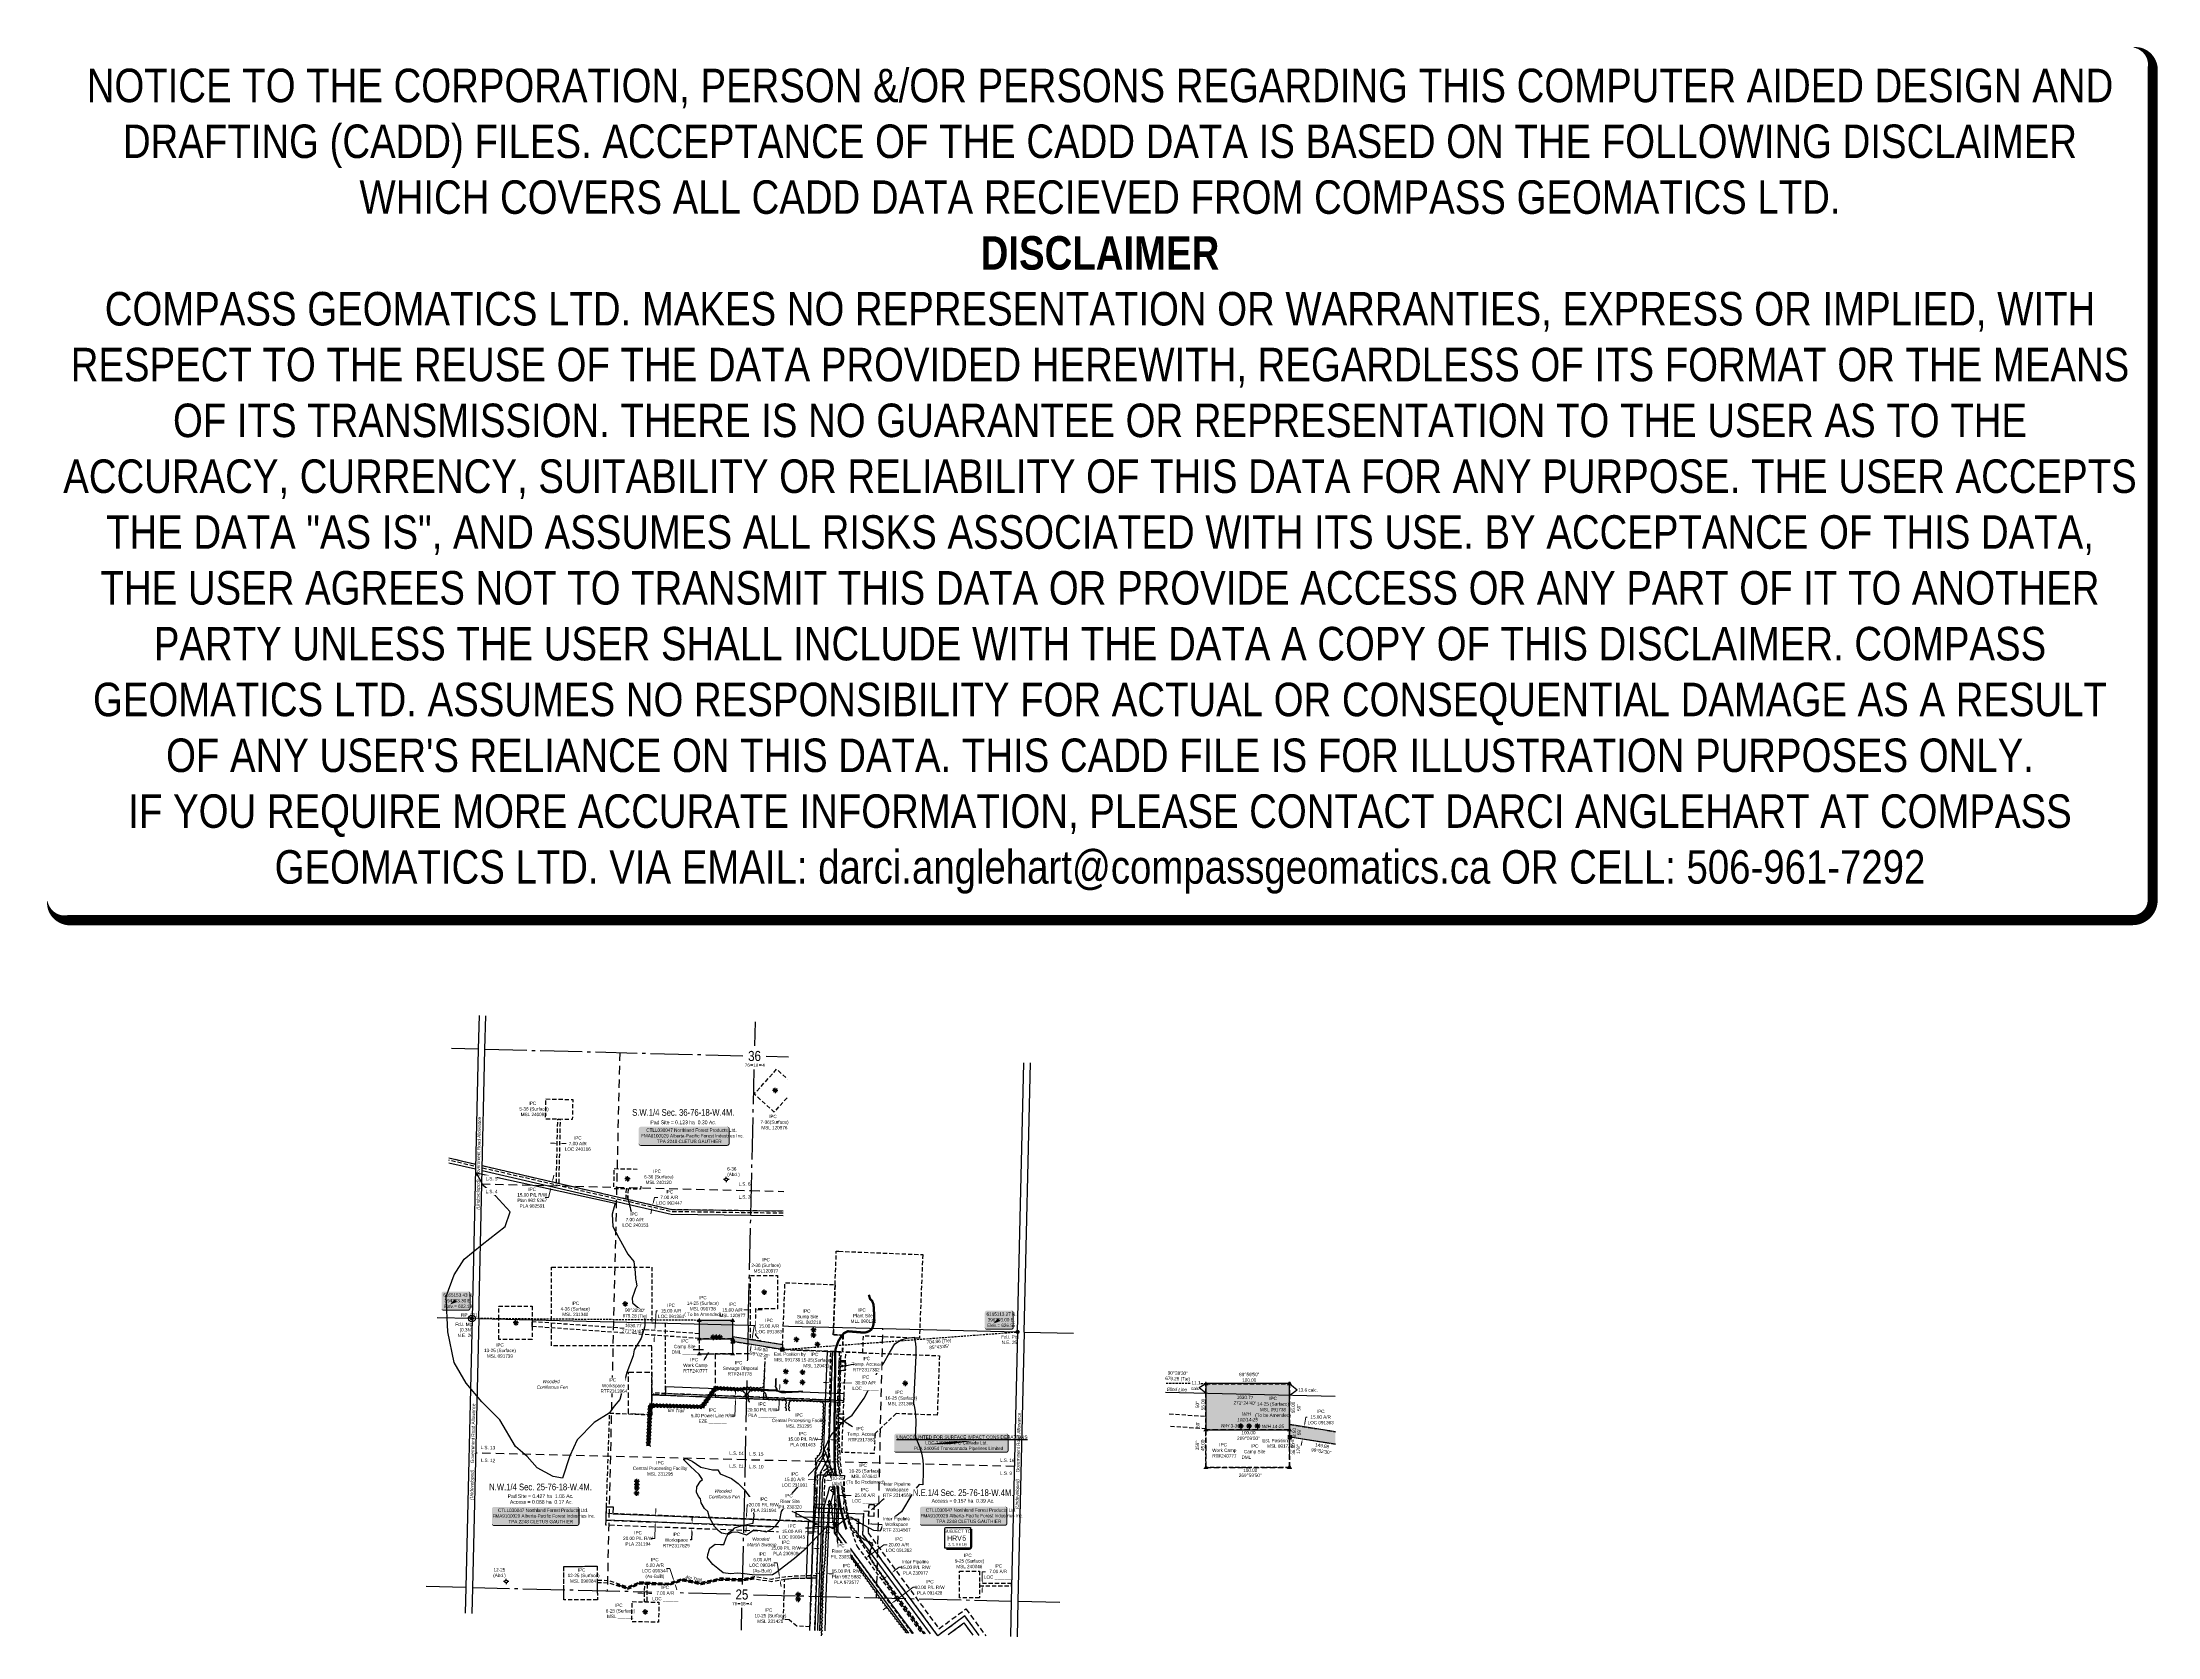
# Model space of a CAD drawing. Extents: x 393480 to 399797, y 6164203 to 6168965.
import ezdxf
from ezdxf.enums import TextEntityAlignment as Align

# ---------------------------------------------------------------- set-up
doc = ezdxf.new("R2010")
doc.units = 0
doc.header["$LTSCALE"] = 5
doc.header["$PDSIZE"] = 0.5
for name, pattern in [('0', [1, 1, 0]), ('foc-ACCESSROAD', [3.75, 2.5, -1.25]), ('foc-FLOWLINE', [3.75, 2.5, -1.25]), ('foc-LSD', [8, 5, -3]), ('foc-QUARTERLINE', [33, 25, -3, 2, -3]), ('foc-TIELINE', [1.875, 1.25, -0.625]), ('HIDDEN2', [4.7625, 3.175, -1.5875])]:
    doc.linetypes.add(name, pattern=pattern)
doc.layers.get('Defpoints').update_dxf_attribs({"color": 9})
for name, color, linetype in [('10', 1, 'Continuous'), ('35', 37, 'Continuous'), ('9', 3, 'Continuous'), ('AS-ROADS', 254, 'Continuous'), ('C-AR', 13, 'foc-ACCESSROAD'), ('C-EZE', 13, 'foc-FLOWLINE'), ('C-RW', 13, 'Continuous'), ('C-SYMBOL', 7, 'Continuous'), ('C-WS', 13, 'foc-ACCESSROAD'), ('C-WS-S', 13, 'Continuous'), ('CG-NOTES', 7, 'Continuous'), ('CTW', 7, 'Continuous'), ('DETAIL-T', 7, 'Continuous'), ('F-RW', 190, 'Continuous'), ('F-WS-S', 190, 'Continuous'), ('L-AREAREQUIRED', 7, 'Continuous'), ('L-BD', 7, 'Continuous'), ('L-MON', 1, 'Continuous'), ('L-ROAD-T', 7, 'Continuous'), ('L-SEC', 7, 'Continuous'), ('L-SECLBL', 7, 'Continuous'), ('L-SECQ', 8, 'foc-QUARTERLINE'), ('L-SECTION-LSD', 7, 'foc-LSD'), ('L-TIE', 7, 'foc-TIELINE'), ('P-PROPOSED', 10, 'Continuous'), ('P-PROPOSED-H', 21, 'Continuous'), ('P-TXT', 4, 'Continuous'), ('T-BUSH', 110, '0'), ('T-EXISTING TFA', 220, 'HIDDEN2'), ('T-EXISTING TFA-T', 220, 'Continuous'), ('WETLAND', 143, 'Continuous'), ('WETLAND-T', 146, 'Continuous')]:
    doc.layers.add(name, color=color, linetype=linetype)
for name, color, linetype, lineweight in [('C-AR-T', 13, 'Continuous', 9), ('C-RW-T', 13, 'Continuous', 9), ('C-WS-T', 13, 'Continuous', 9), ('F-RW-T', 190, 'Continuous', 9), ('T-TEXT', 48, 'Continuous', 18)]:
    doc.layers.add(name, color=color, linetype=linetype, lineweight=lineweight)
doc.layers.add('DISCLAIMER', color=7, linetype='Continuous', plot=False)
doc.styles.add('100L', font='ARIALN.TTF', dxfattribs={"height": 11})
doc.styles.add('175L', font='ARIALN.TTF', dxfattribs={"height": 20})
doc.styles.add('80', font='ARIALN.TTF', dxfattribs={"height": 10})
doc.styles.add('80CG', font='ARIALN.TTF', dxfattribs={"height": 10})
doc.styles.add('80L', font='ARIALN.TTF', dxfattribs={"height": 10})
doc.styles.add('80LS', font='ARIALNI.TTF', dxfattribs={"height": 10})
doc.styles.add('HRV', font='ARIALN.TTF', dxfattribs={"height": 3})
doc.styles.add('SIMPLEX', font='ARIALN.TTF')
doc.dimstyles.new('Compass 5 000', dxfattribs={"dimscale": 5, "dimtxt": 9, "dimasz": 2, "dimexe": 0.2, "dimexo": 0.0625, "dimgap": 0.5, "dimtad": 0, "dimtih": 1, "dimtoh": 1, "dimzin": 0, "dimdsep": 46, "dimtxsty": '80CG', "dimcen": 0.1, "dimse1": 1, "dimse2": 1, "dimclrd": 256, "dimclrt": 256, "dimaunit": 1, "dimadec": 4, "dimazin": 0, "dimtfac": 0.06, "dimtofl": 0, "dimtmove": 0, "dimatfit": 1, "dimfxl": 0.2, "dimtolj": 1, "dimtzin": 0, "dimlwd": -1, "dimarcsym": 0})

# ---------------------------------------------------------------- blocks, each defined once
blk = doc.blocks.new('A$C13A22376')
at = {"layer": 'AS-ROADS', "const_width": 4.998, "flags": 128}
blk.add_lwpolyline([(395751.692, 6164935.574), (395688.898, 6164932.285), (395675.913, 6164937.15), (395670.17, 6164949.698), (395671.411, 6164974.767)], dxfattribs=at)
blk = doc.blocks.new('A$C60BA4713')
at = {"layer": 'T-BUSH', "flags": 128}
blk.add_lwpolyline([(395782.2, 6164518.9, 0.520567), (395783.2, 6164528.8, 0.520567), (395784.1, 6164538.8, 0.520567), (395785.1, 6164548.7, 0.520567), (395786, 6164558.7, 0.520567), (395786.8, 6164568.6, 0.520567), (395787.6, 6164578.6, 0.520567), (395788.4, 6164588.6, 0.520567), (395789, 6164598.5, 0.520567), (395789.6, 6164608.5, 0.520567), (395790.1, 6164618.5, 0.520567), (395790.7, 6164628.5, 0.520567), (395789.6, 6164638.3, 0.520567), (395786.8, 6164647.9, 0.520567), (395784.8, 6164657.6, 0.520567), (395786.1, 6164667.5, 0.520567), (395787.4, 6164677.4, 0.520567), (395788.3, 6164687.3, 0.520567), (395788.8, 6164697.3, 0.520567), (395789.3, 6164707.3, 0.520567), (395788.6, 6164717.3, 0.520567), (395787.4, 6164727.2, 0.520567), (395789.2, 6164736.2, 0.520567), (395795.6, 6164743.9, 0.520567), (395802, 6164751.6, 0.520567), (395805.3, 6164760.5, 0.520567), (395806.1, 6164770.5, 0.520567), (395806.9, 6164780.5, 0.520567), (395807.7, 6164790.4, 0.520567), (395808.3, 6164800.4, 0.520567), (395808.9, 6164810.4, 0.520567), (395809.5, 6164820.4, 0.520567), (395810.1, 6164830.3, 0.520567), (395810.3, 6164840.3, 0.520567), (395810.6, 6164850.3, 0.520567), (395810.9, 6164860.3, 0.520567), (395811.1, 6164870.3, 0.520567), (395811.4, 6164880.3, 0.520567), (395811.5, 6164890.3, 0.520567), (395811.5, 6164900.3, 0.520567), (395804.1, 6164903.3, 0.520567), (395794.2, 6164903.8, 0.520567), (395784.2, 6164904.3, 0.520567), (395774.2, 6164904.8, 0.520567), (395764.2, 6164905.3, 0.520567), (395754.2, 6164905.5, 0.520567), (395744.2, 6164905.6, 0.520567), (395734.2, 6164905.7, 0.520567), (395724.2, 6164905.8, 0.520567), (395714.2, 6164905.8, 0.520567), (395710.9, 6164897.8, 0.520567), (395711.2, 6164887.9, 0.520567), (395712.1, 6164877.9, 0.520567)], format="xyb", dxfattribs=at)
blk = doc.blocks.new('L-SECLBL')
at = {"layer": '9', "color": 7}
for p, q in [((-5.1, -27.8), (-12.3, -27.8)), ((20.7, -27.8), (13.5, -27.8))]:
    blk.add_line(p, q, dxfattribs=at)
at = {"layer": '10', "color": 2, "style": 'SIMPLEX'}
blk.add_attdef('SEC', text='', height=30, dxfattribs=at).set_placement((0, 0), align=Align.MIDDLE)
at = {"layer": '10', "color": 5, "style": '80L'}
blk.add_attdef('TWP', text='', height=9.5, dxfattribs=at).set_placement((-14.4, -27.4), align=Align.MIDDLE_RIGHT)
blk.add_attdef('RGE', text='', height=9.5, dxfattribs=at).set_placement((3.6, -27.4), align=Align.MIDDLE_CENTER)
blk.add_attdef('MER', text='', height=9.5, dxfattribs=at).set_placement((23.2, -27.4), align=Align.MIDDLE_LEFT)
blk = doc.blocks.new('HRV')
blk.add_lwpolyline([(-35.1, 31.6), (37.2, 31.6), (37.2, -25.5, -0.414214), (32.2, -30.5), (-40.1, -30.5), (-40.1, 26.6, -0.414214)], format="xyb", close=True)
at = {"const_width": 5, "flags": 128}
blk.add_lwpolyline([(-35.1, -33), (32.2, -33, 0.414214), (39.7, -25.5), (39.7, 26.6)], format="xyb", dxfattribs=at)
at = {"style": '80L'}
blk.add_text('SUBJECT TO', height=9.5, dxfattribs=at).set_placement((-2, 13.1), align=Align.BOTTOM_CENTER)
blk.add_attdef('(N.W.1/4 00)', text='', height=7.12, dxfattribs=at).set_placement((-2, -24.4), align=Align.BOTTOM_CENTER)
at = {"layer": 'CTW', "color": 3, "style": 'HRV'}
blk.add_text('HRV', height=15, dxfattribs=at).set_placement((-10.9, -0.2), align=Align.MIDDLE_CENTER)
blk.add_attdef('0', text='', height=15, dxfattribs=at).set_placement((18.3, -0.2), align=Align.MIDDLE_CENTER)
blk = doc.blocks.new('*D372')
at = {"layer": 'C-AR-T', "transparency": 16777216}
for p, q in [((395310.3, 6165128.3), (395313.8, 6165176.3)), ((395313.8, 6165176.3), (395323.8, 6165176.3)), ((395307.8, 6165093.4), (395307.1, 6165083.5))]:
    blk.add_line(p, q, dxfattribs=at)
for points in [[(395308.7, 6165128.5), (395312, 6165128.2), (395309.6, 6165118.4)], [(395306.2, 6165093.5), (395309.5, 6165093.3), (395308.5, 6165103.4)]]:
    blk.add_solid(points, dxfattribs=at)
at = {"layer": 'Defpoints', "color": 0, "transparency": 16777216}
for p in [(395259.4, 6165122), (395258.3, 6165107), (395308.5, 6165103.4)]:
    blk.add_point(p, dxfattribs=at)
at = {"layer": 'C-AR-T', "transparency": 16777216, "insert": (395358.1, 6165176.3), "char_height": 10, "attachment_point": 5, "style": '80CG', "bg_fill": 3, "box_fill_scale": 1.1, "bg_fill_color": 256, "bg_fill_true_color": 13158600, "bg_fill_transparency": 0}
blk.add_mtext('\\A1;IPC\\P15.00 A/R\\PLOC 091364', dxfattribs=at)
blk = doc.blocks.new('*D373')
at = {"layer": 'C-AR-T', "transparency": 16777216}
for p, q in [((395601.2, 6165100.1), (395606.2, 6165130.9)), ((395606.2, 6165130.9), (395616.2, 6165130.9)), ((395595.7, 6165065.6), (395594.2, 6165055.7))]:
    blk.add_line(p, q, dxfattribs=at)
for points in [[(395594.1, 6165065.8), (395597.4, 6165065.3), (395597.3, 6165075.5)], [(395599.6, 6165100.4), (395602.9, 6165099.9), (395599.7, 6165090.3)]]:
    blk.add_solid(points, dxfattribs=at)
at = {"layer": 'Defpoints', "color": 0, "transparency": 16777216}
for p in [(395562.2, 6165081), (395564.6, 6165095.9), (395597.3, 6165075.5)]:
    blk.add_point(p, dxfattribs=at)
at = {"layer": 'C-AR-T', "transparency": 16777216, "insert": (395650.5, 6165130.9), "char_height": 10, "attachment_point": 5, "style": '80CG', "bg_fill": 3, "box_fill_scale": 1.1, "bg_fill_color": 256, "bg_fill_true_color": 13158600, "bg_fill_transparency": 0}
blk.add_mtext('\\A1;IPC\\P15.00 A/R\\PLOC 091363', dxfattribs=at)
blk = doc.blocks.new('*D374')
at = {"layer": 'C-AR-T', "transparency": 16777216}
for p, q in [((395585.5, 6165179), (395575.5, 6165179)), ((395620.5, 6165179), (395630.5, 6165179))]:
    blk.add_line(p, q, dxfattribs=at)
for points in [[(395585.5, 6165180.7), (395585.5, 6165177.3), (395595.5, 6165179)], [(395620.5, 6165180.7), (395620.5, 6165177.3), (395610.5, 6165179)]]:
    blk.add_solid(points, dxfattribs=at)
at = {"layer": 'Defpoints', "color": 0, "transparency": 16777216}
for p in [(395595.5, 6165179), (395595.5, 6165176.2), (395610.5, 6165176.2)]:
    blk.add_point(p, dxfattribs=at)
at = {"layer": 'C-AR-T', "transparency": 16777216, "insert": (395541.2, 6165179), "char_height": 10, "attachment_point": 5, "style": '80CG'}
blk.add_mtext('\\A1;IPC\\P15.00 A/R^JMSL 120977', dxfattribs=at)
blk = doc.blocks.new('*D375')
at = {"layer": 'C-AR-T', "transparency": 16777216}
for p, q in [((395787.2, 6164516.2), (395753.7, 6164517.4)), ((395822.2, 6164515), (395832.2, 6164514.7))]:
    blk.add_line(p, q, dxfattribs=at)
for points in [[(395787.3, 6164517.9), (395787.1, 6164514.6), (395797.2, 6164515.9)], [(395822.2, 6164516.7), (395822.1, 6164513.4), (395812.2, 6164515.4)]]:
    blk.add_solid(points, dxfattribs=at)
at = {"layer": 'Defpoints', "color": 0, "transparency": 16777216}
for p in [(395798.5, 6164553.8), (395813.5, 6164553.3), (395797.2, 6164515.9)]:
    blk.add_point(p, dxfattribs=at)
at = {"layer": 'C-AR-T', "transparency": 16777216, "insert": (395719.4, 6164517.4), "char_height": 10, "attachment_point": 5, "style": '80CG', "bg_fill": 3, "box_fill_scale": 1.1, "bg_fill_color": 256, "bg_fill_true_color": 13158600, "bg_fill_transparency": 0}
blk.add_mtext('\\A1;IPC\\P15.00 A/R\\PLOC 090345', dxfattribs=at)
blk = doc.blocks.new('*D376')
at = {"layer": 'C-AR-T', "transparency": 16777216}
for p, q in [((395947.5, 6164443.8), (395993.6, 6164477.9)), ((395993.6, 6164477.9), (396003.6, 6164477.9)), ((395915.3, 6164420), (395907.3, 6164414))]:
    blk.add_line(p, q, dxfattribs=at)
for points in [[(395914.3, 6164421.3), (395916.3, 6164418.6), (395923.4, 6164425.9)], [(395946.5, 6164445.1), (395948.5, 6164442.4), (395939.4, 6164437.8)]]:
    blk.add_solid(points, dxfattribs=at)
at = {"layer": 'Defpoints', "color": 0, "transparency": 16777216}
for p in [(395906.4, 6164448.7), (395922.5, 6164460.6), (395923.4, 6164425.9)]:
    blk.add_point(p, dxfattribs=at)
at = {"layer": 'C-AR-T', "transparency": 16777216, "insert": (396037.9, 6164477.9), "char_height": 10, "attachment_point": 5, "style": '80CG'}
blk.add_mtext('\\A1;IPC\\P20.00 A/R\\PLOC 091362', dxfattribs=at)
blk = doc.blocks.new('*D377')
at = {"layer": 'C-AR-T', "transparency": 16777216}
for p, q in [((395792.5, 6164671.5), (395760.4, 6164672.6)), ((395827.5, 6164670.2), (395837.5, 6164669.8))]:
    blk.add_line(p, q, dxfattribs=at)
for points in [[(395792.5, 6164673.1), (395792.4, 6164669.8), (395802.5, 6164671.1)], [(395827.5, 6164671.9), (395827.4, 6164668.5), (395817.5, 6164670.6)]]:
    blk.add_solid(points, dxfattribs=at)
at = {"layer": 'Defpoints', "color": 0, "transparency": 16777216}
for p in [(395801.6, 6164648.1), (395802.5, 6164671.1), (395816.6, 6164647.6)]:
    blk.add_point(p, dxfattribs=at)
at = {"layer": 'C-AR-T', "transparency": 16777216, "insert": (395726.9, 6164672.6), "char_height": 10, "attachment_point": 5, "style": '80CG', "bg_fill": 3, "box_fill_scale": 1.1, "bg_fill_color": 256, "bg_fill_true_color": 13158600, "bg_fill_transparency": 0}
blk.add_mtext('\\A1;IPC\\P15.00 A/R\\PLOC 231931', dxfattribs=at)
blk = doc.blocks.new('*D378')
at = {"layer": 'C-AR-T', "transparency": 16777216}
for p, q in [((395268.9, 6164333), (395258.9, 6164333.2)), ((395295.8, 6164332.3), (395305.9, 6164332.1))]:
    blk.add_line(p, q, dxfattribs=at)
for points in [[(395268.9, 6164334.6), (395268.8, 6164331.3), (395278.9, 6164332.7)], [(395295.9, 6164334), (395295.8, 6164330.7), (395285.8, 6164332.6)]]:
    blk.add_solid(points, dxfattribs=at)
at = {"layer": 'C-AR-T', "transparency": 16777216, "insert": (395340.5, 6164332.1), "char_height": 10, "attachment_point": 5, "style": '80CG', "bg_fill": 3, "box_fill_scale": 1.1, "bg_fill_color": 256, "bg_fill_true_color": 13158600, "bg_fill_transparency": 0}
blk.add_mtext('\\A1;IPC\\P7.00 A/R\\PLOC ______', dxfattribs=at)
at = {"layer": 'Defpoints', "color": 0, "transparency": 16777216}
for p in [(395278.7, 6164325.4), (395285.7, 6164325.2), (395285.8, 6164332.6)]:
    blk.add_point(p, dxfattribs=at)
blk = doc.blocks.new('*D379')
at = {"layer": 'C-AR-T', "transparency": 16777216}
for p, q in [((395353.9, 6164406.9), (395343.9, 6164406.9)), ((395363.9, 6164377.4), (395353.9, 6164406.9)), ((395372.2, 6164352.7), (395375.4, 6164343.3))]:
    blk.add_line(p, q, dxfattribs=at)
for points in [[(395365.4, 6164377.9), (395362.3, 6164376.8), (395367.1, 6164367.9)], [(395373.8, 6164353.3), (395370.6, 6164352.2), (395369, 6164362.2)]]:
    blk.add_solid(points, dxfattribs=at)
at = {"layer": 'Defpoints', "color": 0, "transparency": 16777216}
for p in [(395367.1, 6164367.9), (395386.8, 6164374.5), (395388.7, 6164368.9)]:
    blk.add_point(p, dxfattribs=at)
at = {"layer": 'C-AR-T', "transparency": 16777216, "insert": (395309.6, 6164406.9), "char_height": 10, "attachment_point": 5, "style": '80CG'}
blk.add_mtext('\\A1;IPC\\P6.00 A/R\\PLOC 090344\\P(As-Built)', dxfattribs=at)
blk = doc.blocks.new('*D380')
at = {"layer": 'C-AR-T', "transparency": 16777216}
for p, q in [((395674.8, 6164423.5), (395664.8, 6164423.5)), ((395680.7, 6164388.4), (395674.8, 6164423.5)), ((395685.1, 6164362.8), (395686.7, 6164352.9))]:
    blk.add_line(p, q, dxfattribs=at)
for points in [[(395682.4, 6164388.7), (395679.1, 6164388.2), (395682.4, 6164378.6)], [(395686.7, 6164363.1), (395683.4, 6164362.5), (395683.4, 6164372.7)]]:
    blk.add_solid(points, dxfattribs=at)
at = {"layer": 'Defpoints', "color": 0, "transparency": 16777216}
for p in [(395671, 6164376.7), (395672, 6164370.7), (395682.4, 6164378.6)]:
    blk.add_point(p, dxfattribs=at)
at = {"layer": 'C-AR-T', "transparency": 16777216, "insert": (395630.5, 6164423.5), "char_height": 10, "attachment_point": 5, "style": '80CG'}
blk.add_mtext('\\A1;IPC\\P6.00 A/R\\PLOC 090344\\P(As-Built)', dxfattribs=at)
blk = doc.blocks.new('*D381')
at = {"layer": 'C-RW-T', "transparency": 16777216}
for p, q in [((396023.2, 6164307.6), (396081.3, 6164350.6)), ((396081.3, 6164350.6), (396091.3, 6164350.6)), ((395999.1, 6164289.7), (395991.1, 6164283.8))]:
    blk.add_line(p, q, dxfattribs=at)
for points in [[(395998.1, 6164291.1), (396000.1, 6164288.4), (396007.1, 6164295.7)], [(396022.2, 6164308.9), (396024.2, 6164306.3), (396015.2, 6164301.6)]]:
    blk.add_solid(points, dxfattribs=at)
at = {"layer": 'Defpoints', "color": 0, "transparency": 16777216}
for p in [(395867.4, 6164484.5), (395875.4, 6164490.5), (396015.2, 6164301.6)]:
    blk.add_point(p, dxfattribs=at)
at = {"layer": 'C-RW-T', "transparency": 16777216, "insert": (396130.4, 6164350.6), "char_height": 10, "attachment_point": 5, "style": '80CG'}
blk.add_mtext('\\A1;IPC\\P10.00 P/L R/W\\PPLA 091428', dxfattribs=at)
blk = doc.blocks.new('*D382')
at = {"layer": 'C-RW-T', "transparency": 16777216}
for p, q in [((395797.9, 6164392.2), (395787.9, 6164392.5)), ((395832.9, 6164391), (395842.9, 6164390.6))]:
    blk.add_line(p, q, dxfattribs=at)
for points in [[(395798, 6164393.9), (395797.9, 6164390.5), (395807.9, 6164391.9)], [(395833, 6164392.7), (395832.8, 6164389.3), (395822.9, 6164391.3)]]:
    blk.add_solid(points, dxfattribs=at)
at = {"layer": 'Defpoints', "color": 0, "transparency": 16777216}
for p in [(395809, 6164422), (395823.9, 6164421.5), (395822.9, 6164391.3)]:
    blk.add_point(p, dxfattribs=at)
at = {"layer": 'C-RW-T', "transparency": 16777216, "insert": (395882, 6164390.6), "char_height": 10, "attachment_point": 5, "style": '80CG'}
blk.add_mtext('\\A1;IPC\\P15.00 P/L R/W\\PPlan 982 5882\\PPLA 972577', dxfattribs=at)
blk = doc.blocks.new('*D383')
at = {"layer": 'C-RW-T', "transparency": 16777216}
for p, q in [((395755.7, 6164467.7), (395739.8, 6164468.2)), ((395790.7, 6164466.5), (395800.7, 6164466.1))]:
    blk.add_line(p, q, dxfattribs=at)
for points in [[(395755.8, 6164469.3), (395755.7, 6164466), (395765.7, 6164467.3)], [(395790.7, 6164468.1), (395790.6, 6164464.8), (395780.7, 6164466.8)]]:
    blk.add_solid(points, dxfattribs=at)
at = {"layer": 'Defpoints', "color": 0, "transparency": 16777216}
for p in [(395765.3, 6164456.2), (395765.7, 6164467.3), (395780.3, 6164455.7)]:
    blk.add_point(p, dxfattribs=at)
at = {"layer": 'C-RW-T', "transparency": 16777216, "insert": (395700.7, 6164468.2), "char_height": 10, "attachment_point": 5, "style": '80CG'}
blk.add_mtext('\\A1;IPC\\P15.00 P/L R/W\\PPLA 230909', dxfattribs=at)
blk = doc.blocks.new('*D384')
at = {"layer": 'C-RW-T', "transparency": 16777216}
for p, q in [((395312, 6164575.5), (395312.4, 6164585.5)), ((395309, 6164496.7), (395299, 6164496.7)), ((395310.5, 6164535.5), (395309, 6164496.7))]:
    blk.add_line(p, q, dxfattribs=at)
for points in [[(395310.4, 6164575.5), (395313.7, 6164575.4), (395311.6, 6164565.5)], [(395308.8, 6164535.6), (395312.1, 6164535.4), (395310.9, 6164545.5)]]:
    blk.add_solid(points, dxfattribs=at)
at = {"layer": 'Defpoints', "color": 0, "transparency": 16777216}
for p in [(395265.1, 6164547.3), (395265.9, 6164567.2), (395310.9, 6164545.5)]:
    blk.add_point(p, dxfattribs=at)
at = {"layer": 'C-RW-T', "transparency": 16777216, "insert": (395259.4, 6164496.7), "char_height": 10, "attachment_point": 5, "style": '80CG'}
blk.add_mtext('\\A1;IPC\\P20.00 P/L R/W\\PPLA 231194', dxfattribs=at)
blk = doc.blocks.new('*D385')
at = {"layer": 'C-RW-T', "transparency": 16777216}
for p, q in [((395583.7, 6164564.8), (395585, 6164597.2)), ((395585, 6164597.2), (395595, 6164597.2)), ((395582.1, 6164524.9), (395581.7, 6164514.9))]:
    blk.add_line(p, q, dxfattribs=at)
for points in [[(395582, 6164564.9), (395585.4, 6164564.8), (395583.3, 6164554.8)], [(395580.5, 6164525), (395583.8, 6164524.8), (395582.5, 6164534.9)]]:
    blk.add_solid(points, dxfattribs=at)
at = {"layer": 'Defpoints', "color": 0, "transparency": 16777216}
blk.add_point((395617.1, 6164533.6), dxfattribs=at)
at = {"layer": 'C-RW-T', "transparency": 16777216, "insert": (395634.5, 6164597.2), "char_height": 10, "attachment_point": 5, "style": '80CG', "bg_fill": 3, "box_fill_scale": 1.1, "bg_fill_color": 256, "bg_fill_true_color": 13158600, "bg_fill_transparency": 0}
blk.add_mtext('\\A1;IPC\\P20.00 P/L R/W\\PPLA 231194', dxfattribs=at)
at = {"layer": 'Defpoints', "color": 0, "transparency": 16777216}
for p in [(395583.3, 6164554.8), (395617.9, 6164553.5)]:
    blk.add_point(p, dxfattribs=at)
blk = doc.blocks.new('*D386')
at = {"layer": 'C-RW-T', "transparency": 16777216}
for p, q in [((395804.8, 6164792.4), (395790.6, 6164793)), ((395839.7, 6164791), (395849.7, 6164790.6))]:
    blk.add_line(p, q, dxfattribs=at)
for points in [[(395804.9, 6164794.1), (395804.7, 6164790.8), (395814.8, 6164792)], [(395839.8, 6164792.7), (395839.7, 6164789.4), (395829.8, 6164791.4)]]:
    blk.add_solid(points, dxfattribs=at)
at = {"layer": 'Defpoints', "color": 0, "transparency": 16777216}
for p in [(395815.3, 6164805.7), (395830.3, 6164805.1), (395814.8, 6164792)]:
    blk.add_point(p, dxfattribs=at)
at = {"layer": 'C-RW-T', "transparency": 16777216, "insert": (395751.6, 6164793), "char_height": 10, "attachment_point": 5, "style": '80CG'}
blk.add_mtext('\\A1;IPC\\P15.00 P/L R/W\\PPLA 091463', dxfattribs=at)
blk = doc.blocks.new('*D387')
at = {"layer": 'Defpoints', "color": 0, "transparency": 16777216}
for p in [(395932.9, 6164560.4), (395947.9, 6164559.9), (395947.2, 6164540.3)]:
    blk.add_point(p, dxfattribs=at)
at = {"layer": 'T-EXISTING TFA-T', "transparency": 16777216}
for p, q in [((395922.2, 6164541.2), (395912.2, 6164541.5)), ((395957.2, 6164539.9), (395994.5, 6164538.6))]:
    blk.add_line(p, q, dxfattribs=at)
for points in [[(395922.3, 6164542.8), (395922.2, 6164539.5), (395932.2, 6164540.8)], [(395957.3, 6164541.6), (395957.1, 6164538.2), (395947.2, 6164540.3)]]:
    blk.add_solid(points, dxfattribs=at)
at = {"layer": 'T-EXISTING TFA-T', "transparency": 16777216, "insert": (396031.3, 6164538.6), "char_height": 10, "attachment_point": 5, "style": '80CG', "bg_fill": 3, "box_fill_scale": 1.1, "bg_fill_color": 256, "bg_fill_true_color": 13158600, "bg_fill_transparency": 0}
blk.add_mtext('\\A1;Inter Pipeline\\PWorkspace\\PRTF 2314567', dxfattribs=at)
blk = doc.blocks.new('*D388')
at = {"layer": 'Defpoints', "color": 0, "transparency": 16777216}
for p in [(395985.5, 6164409.6), (395997.6, 6164418.5), (396016.1, 6164393.4)]:
    blk.add_point(p, dxfattribs=at)
at = {"layer": 'F-RW-T', "transparency": 16777216}
for p, q in [((395996, 6164378.6), (395988, 6164372.6)), ((396024.2, 6164399.4), (396038.9, 6164410.3)), ((396038.9, 6164410.3), (396048.9, 6164410.3))]:
    blk.add_line(p, q, dxfattribs=at)
for points in [[(395995.1, 6164379.9), (395997, 6164377.2), (396004.1, 6164384.5)], [(396023.2, 6164400.7), (396025.2, 6164398), (396016.1, 6164393.4)]]:
    blk.add_solid(points, dxfattribs=at)
at = {"layer": 'F-RW-T', "transparency": 16777216, "insert": (396088, 6164410.3), "char_height": 10, "attachment_point": 5, "style": '80CG'}
blk.add_mtext('\\A1;Inter Pipeline\\P15.00 P/L R/W\\PPLA 230977', dxfattribs=at)
blk = doc.blocks.new('*U371')
h = blk.add_hatch(color=255)
edge = h.paths.add_edge_path()
edge.add_line((-124, -28.5), (124, -28.5))
edge.add_arc((124, -22.5), 6, 270, 360)
edge.add_line((130, -22.5), (130, 21))
edge.add_arc((124, 21), 6, 0, 90)
edge.add_line((124, 27), (-124, 27))
edge.add_arc((-124, 21), 6, 90, 180)
edge.add_line((-130, 21), (-130, -22.5))
edge.add_arc((-124, -22.5), 6, 180, 270)
at = {"color": 44, "flags": 128}
blk.add_lwpolyline([(-124, -28.5, 3, 3, 0), (124, -28.5, 3, 3, 0.414214), (130, -22.5, 3, 3, 0), (130, 21, 3, 0, 0.414214), (124, 27, 0, 0, 0), (-124, 27, 0, 0, 0.414214), (-130, 21, 0, 0, 0), (-130, -22.5, 0, 3, 0.414214)], format="xyseb", close=True, dxfattribs=at)
at = {"color": 44, "style": '80'}
blk.add_attdef('ENTER_TEXT_001', (-36, -5), '', height=10, dxfattribs=at)
blk = doc.blocks.new('GAS')
h = blk.add_hatch(color=255)
h.dxf.hatch_style = 1
edge = h.paths.add_edge_path()
edge.add_arc((0, 0), 0.9, 0, 360)
for p, q in [((-0.8, 0), (-1.6, 0)), ((-0.6, 0.6), (-1.1, 1.1)), ((0, 0.8), (0, 1.6)), ((0.6, 0.6), (1.1, 1.1)), ((1.6, 0), (0.8, 0)), ((-0.6, -0.6), (-1.1, -1.1)), ((0, -0.8), (0, -1.6)), ((1.1, -1.1), (0.6, -0.6))]:
    blk.add_line(p, q)
blk.add_circle((0, 0), 0.8)
blk = doc.blocks.new('GABD')
for p, q in [((-0.8, 0), (-1.6, 0)), ((0, 0.8), (0, 1.6)), ((1.6, 0), (0.8, 0)), ((0, -0.8), (0, -1.6))]:
    blk.add_line(p, q)
blk.add_circle((0, 0), 0.8)
blk = doc.blocks.new('A$C41563ADA')
at = {"layer": 'C-AR-T'}
for p, q in [((395853.4, 6164606.8), (395854.1, 6164624.3)), ((395854.1, 6164624.3), (395902.2, 6164624.3)), ((395851.7, 6164561.8), (395851.3, 6164551.8))]:
    blk.add_line(p, q, dxfattribs=at)
for points in [[(395850, 6164561.9), (395853.3, 6164561.7), (395852.1, 6164571.8)], [(395851.8, 6164606.8), (395855.1, 6164606.7), (395853, 6164596.8)]]:
    blk.add_solid(points, dxfattribs=at)
at = {"layer": 'C-AR-T', "insert": (395936.8, 6164624.3), "char_height": 10, "attachment_point": 5, "style": '80CG', "bg_fill": 3, "box_fill_scale": 1.15, "bg_fill_color": 256, "bg_fill_true_color": 256, "bg_fill_transparency": 0}
blk.add_mtext('\\A1;IPC\\P25.00 A/R\\PLOC ______', dxfattribs=at)
blk = doc.blocks.new('*D389')
at = {"layer": 'C-RW-T', "transparency": 16777216}
for p, q in [((395550.8, 6164931.1), (395551.2, 6164941.1)), ((395549.9, 6164906.1), (395548.1, 6164862.2)), ((395548.1, 6164862.2), (395538.1, 6164862.2))]:
    blk.add_line(p, q, dxfattribs=at)
for points in [[(395549.2, 6164931.1), (395552.5, 6164931), (395550.4, 6164921.1)], [(395548.2, 6164906.2), (395551.5, 6164906), (395550.2, 6164916.1)]]:
    blk.add_solid(points, dxfattribs=at)
at = {"layer": 'Defpoints', "color": 0, "transparency": 16777216}
for p in [(395542.3, 6164916.4), (395542.5, 6164921.4), (395550.2, 6164916.1)]:
    blk.add_point(p, dxfattribs=at)
at = {"layer": 'C-RW-T', "transparency": 16777216, "insert": (395481.8, 6164862.2), "char_height": 10, "attachment_point": 5, "style": '80CG'}
blk.add_mtext('\\A1;IPC^J5.00 Power Line R/W\\PEZE _______', dxfattribs=at)
blk = doc.blocks.new('*D397')
at = {"layer": 'T-EXISTING TFA-T', "transparency": 16777216}
for p, q in [((395421.1, 6164551.2), (395421.5, 6164561.2)), ((395418.8, 6164491.9), (395408.8, 6164491.9)), ((395419.8, 6164516.2), (395418.8, 6164491.9))]:
    blk.add_line(p, q, dxfattribs=at)
for points in [[(395419.5, 6164551.3), (395422.8, 6164551.1), (395420.7, 6164541.2)], [(395418.1, 6164516.3), (395421.4, 6164516.2), (395420.1, 6164526.2)]]:
    blk.add_solid(points, dxfattribs=at)
at = {"layer": 'T-EXISTING TFA-T', "transparency": 16777216, "insert": (395373.6, 6164491.9), "char_height": 10, "attachment_point": 5, "style": '80CG', "bg_fill": 3, "box_fill_scale": 1.1, "bg_fill_color": 256, "bg_fill_true_color": 13158600, "bg_fill_transparency": 0}
blk.add_mtext('\\A1;IPC\\PWorkspace\\PRTF2317829', dxfattribs=at)
at = {"layer": 'Defpoints', "color": 0, "transparency": 16777216}
for p in [(395420.1, 6164526.2), (395420.7, 6164526.2), (395421.3, 6164541.2)]:
    blk.add_point(p, dxfattribs=at)
blk = doc.blocks.new('TRIA')
blk.add_hatch(color=255).paths.add_polyline_path([(0, 1.5), (-1.5, -0.9), (1.4, -0.9)])
blk = doc.blocks.new('TRIAA')
blk.add_blockref('TRIA', (0, 0))
blk = doc.blocks.new('TRIB')
at = {"color": 1}
blk.add_lwpolyline([(-1.1, -0.7), (0, 1.1), (1, -0.7)], close=True, dxfattribs=at)
blk = doc.blocks.new('TRIBB')
blk.add_blockref('TRIB', (0, 0))
blk = doc.blocks.new('TRICC')
for name in ['TRIAA', 'TRIBB']:
    blk.add_blockref(name, (0, 0))
blk = doc.blocks.new('plspike')
blk.add_blockref('TRICC', (0, 0))
blk = doc.blocks.new('*U390')
h = blk.add_hatch(color=254)
edge = h.paths.add_edge_path()
edge.add_line((-36.5, -28.5), (36.5, -28.5))
edge.add_arc((36.5, -22.5), 6, 270, 360)
edge.add_line((42.5, -22.5), (42.5, 21))
edge.add_arc((36.5, 21), 6, 0, 90)
edge.add_line((36.5, 27), (-36.5, 27))
edge.add_arc((-36.5, 21), 6, 90, 180)
edge.add_line((-42.5, 21), (-42.5, -22.5))
edge.add_arc((-36.5, -22.5), 6, 180, 270)
at = {"color": 1, "flags": 128}
blk.add_lwpolyline([(-36.5, -28.5, 3, 3, 0), (36.5, -28.5, 3, 3, 0.414214), (42.5, -22.5, 3, 3, 0), (42.5, 21, 3, 0, 0.414214), (36.5, 27, 0, 0, 0), (-36.5, 27, 0, 0, 0.414214), (-42.5, 21, 0, 0, 0), (-42.5, -22.5, 0, 3, 0.414214)], format="xyseb", close=True, dxfattribs=at)
blk.add_lwpolyline([(-17.7, -11.6, 0, 10, 0), (0, 0, 5, 5, 0)], format="xyseb", dxfattribs=at)
at = {"color": 1, "style": '80'}
blk.add_attdef('ENTER_TEXT_001', (-36, -5), '', height=10, dxfattribs=at)
blk = doc.blocks.new('*D402')
at = {"layer": 'C-AR-T', "transparency": 16777216}
for p, q in [((397250.7, 6164840.5), (397253.6, 6164859.2)), ((397253.6, 6164859.2), (397263.6, 6164859.2)), ((397241.6, 6164783.7), (397240, 6164773.8))]:
    blk.add_line(p, q, dxfattribs=at)
for points in [[(397249, 6164840.7), (397252.3, 6164840.2), (397249.1, 6164830.6)], [(397240, 6164784), (397243.3, 6164783.5), (397243.2, 6164793.6)]]:
    blk.add_solid(points, dxfattribs=at)
at = {"layer": 'Defpoints', "color": 0, "transparency": 16777216}
for p in [(397243.2, 6164793.6), (397255, 6164791.7)]:
    blk.add_point(p, dxfattribs=at)
at = {"layer": 'C-AR-T', "transparency": 16777216, "insert": (397297.9, 6164859.2), "char_height": 10, "attachment_point": 5, "style": '80CG', "bg_fill": 3, "box_fill_scale": 1.1, "bg_fill_color": 256, "bg_fill_true_color": 13158600, "bg_fill_transparency": 0}
blk.add_mtext('\\A1;IPC\\P15.00 A/R\\PLOC 091363', dxfattribs=at)
at = {"layer": 'Defpoints', "color": 0, "transparency": 16777216}
blk.add_point((397260.9, 6164828.7), dxfattribs=at)
blk = doc.blocks.new('STRIA')
blk.add_hatch(color=255).paths.add_polyline_path([(0, 1.5), (-1.5, -0.9), (1.4, -0.9)])
blk = doc.blocks.new('STRIAA')
blk.add_blockref('STRIA', (0, 0))
blk = doc.blocks.new('STRIB')
at = {"color": 1}
blk.add_solid([(-1.1, -0.7), (0, 1.1), (1, -0.7)], dxfattribs=at)
blk = doc.blocks.new('STRIBB')
blk.add_blockref('STRIB', (0, 0))
blk = doc.blocks.new('STRICC')
for name in ['STRIAA', 'STRIBB']:
    blk.add_blockref(name, (0, 0))
blk = doc.blocks.new('fdspike')
blk.add_blockref('STRICC', (0, 0))
blk = doc.blocks.new('*D408')
at = {"layer": 'C-AR-T', "transparency": 16777216}
for p, q in [((395305.4, 6165502.2), (395308.3, 6165515)), ((395308.3, 6165515), (395318.3, 6165515)), ((395299.3, 6165475.9), (395297.1, 6165466.2))]:
    blk.add_line(p, q, dxfattribs=at)
for points in [[(395303.8, 6165502.6), (395307, 6165501.9), (395303.1, 6165492.5)], [(395297.7, 6165476.3), (395300.9, 6165475.5), (395301.6, 6165485.7)]]:
    blk.add_solid(points, dxfattribs=at)
at = {"layer": 'Defpoints', "color": 0, "transparency": 16777216}
for p in [(395303.1, 6165492.5), (395316.5, 6165482.2), (395318.1, 6165489)]:
    blk.add_point(p, dxfattribs=at)
at = {"layer": 'C-AR-T', "transparency": 16777216, "insert": (395352.6, 6165515), "char_height": 10, "attachment_point": 5, "style": '80CG'}
blk.add_mtext('\\A1;IPC \\P7.00 A/R\\PLOC 992447', dxfattribs=at)
blk = doc.blocks.new('*D409')
at = {"layer": 'C-AR-T', "transparency": 16777216}
for p, q in [((395008, 6165676.7), (394998, 6165676.9)), ((395035, 6165676.1), (395045, 6165675.9))]:
    blk.add_line(p, q, dxfattribs=at)
for points in [[(395008.1, 6165678.4), (395008, 6165675), (395018, 6165676.5)], [(395035.1, 6165677.8), (395035, 6165674.5), (395025, 6165676.3)]]:
    blk.add_solid(points, dxfattribs=at)
at = {"layer": 'Defpoints', "color": 0, "transparency": 16777216}
for p in [(395018.1, 6165677.7), (395025, 6165676.3), (395025.1, 6165677.6)]:
    blk.add_point(p, dxfattribs=at)
at = {"layer": 'C-AR-T', "transparency": 16777216, "insert": (395079.3, 6165675.9), "char_height": 10, "attachment_point": 5, "style": '80CG'}
blk.add_mtext('\\A1;IPC\\P7.00 A/R\\PLOC 240116', dxfattribs=at)
blk = doc.blocks.new('*D410')
at = {"layer": 'C-RW-T', "transparency": 16777216}
for p, q in [((395005.6, 6165571.4), (395007.8, 6165581.2)), ((394992.4, 6165514.3), (394982.4, 6165514.3)), ((394997.7, 6165537.3), (394992.4, 6165514.3))]:
    blk.add_line(p, q, dxfattribs=at)
for points in [[(395004, 6165571.8), (395007.2, 6165571.1), (395003.3, 6165561.7)], [(394996.1, 6165537.7), (394999.3, 6165537), (395000, 6165547.1)]]:
    blk.add_solid(points, dxfattribs=at)
at = {"layer": 'Defpoints', "color": 0, "transparency": 16777216}
for p in [(395000, 6165547.1), (395254.4, 6165503.7), (395251, 6165489.1)]:
    blk.add_point(p, dxfattribs=at)
at = {"layer": 'C-RW-T', "transparency": 16777216, "insert": (394943.3, 6165514.3), "char_height": 10, "attachment_point": 5, "style": '80CG'}
blk.add_mtext('\\A1;IPC\\P15.00 P/L R/W\\PPlan 992 5267\\PPLA 982591', dxfattribs=at)
blk = doc.blocks.new('*U407')
h = blk.add_hatch(color=255)
edge = h.paths.add_edge_path()
edge.add_line((-129, -28.5), (129, -28.5))
edge.add_arc((129, -22.5), 6, 270, 360)
edge.add_line((135, -22.5), (135, 21))
edge.add_arc((129, 21), 6, 0, 90)
edge.add_line((129, 27), (-129, 27))
edge.add_arc((-129, 21), 6, 90, 180)
edge.add_line((-135, 21), (-135, -22.5))
edge.add_arc((-129, -22.5), 6, 180, 270)
at = {"color": 44, "flags": 128}
blk.add_lwpolyline([(-129, -28.5, 3, 3, 0), (129, -28.5, 3, 3, 0.414214), (135, -22.5, 3, 3, 0), (135, 21, 3, 0, 0.414214), (129, 27, 0, 0, 0), (-129, 27, 0, 0, 0.414214), (-135, 21, 0, 0, 0), (-135, -22.5, 0, 3, 0.414214)], format="xyseb", close=True, dxfattribs=at)
at = {"color": 44, "style": '80'}
blk.add_attdef('ENTER_TEXT_001', (-36, -5), '', height=10, dxfattribs=at)
blk = doc.blocks.new('fdia')
at = {"color": 255, "const_width": 1}
blk.add_lwpolyline([(-0.5, 0, 1), (0.5, 0, 1)], format="xyb", close=True, dxfattribs=at)
blk = doc.blocks.new('Fdiaa')
blk.add_blockref('fdia', (0, 0))
blk = doc.blocks.new('fdib')
at = {"color": 1, "const_width": 1.6}
blk.add_lwpolyline([(-0.4, 0, 1), (0.4, 0, 1)], format="xyb", close=True, dxfattribs=at)
at = {"color": 1}
blk.add_circle((0, 0), 0.8, dxfattribs=at)
blk = doc.blocks.new('Fdibb')
blk.add_blockref('fdib', (0, 0))
blk = doc.blocks.new('fdicc')
for name in ['Fdibb', 'Fdiaa']:
    blk.add_blockref(name, (0, 0))
blk = doc.blocks.new('FDI')
blk.add_blockref('fdicc', (0, 0))
blk = doc.blocks.new('TEMP')
h = blk.add_hatch(color=255)
h.dxf.hatch_style = 1
h.paths.add_polyline_path([(0, 0.3), (-0.7, 1.2), (-0.7, 0.7), (-1.2, 0.7), (-0.3, 0), (-1.2, -0.7), (-0.7, -0.7), (-0.7, -1.2), (0, -0.3), (0.7, -1.2), (0.7, -0.7), (1.2, -0.7), (0.3, 0), (1.2, 0.7), (0.7, 0.7), (0.7, 1.2)])
h.paths.add_polyline_path([(0.6, 0.8), (0.6, 0.6), (0.8, 0.6), (0.1, 0), (0.8, -0.6), (0.6, -0.6), (0.6, -0.8), (0, -0.1), (-0.6, -0.8), (-0.6, -0.6), (-0.8, -0.6), (-0.1, 0), (-0.8, 0.6), (-0.6, 0.6), (-0.6, 0.8), (0, 0.1)], flags=16)
h = blk.add_hatch(color=1)
h.dxf.hatch_style = 1
h.paths.add_polyline_path([(0, 0.1), (-0.6, 0.8), (-0.6, 0.6), (-0.8, 0.6), (-0.1, 0), (-0.8, -0.6), (-0.6, -0.6), (-0.6, -0.8), (0, -0.1), (0.6, -0.8), (0.6, -0.6), (0.8, -0.6), (0.1, 0), (0.8, 0.6), (0.6, 0.6), (0.6, 0.8)])
at = {"color": 1}
for p, q in [((-0.1, 0), (0.1, 0)), ((0, 0.1), (0, -0.1))]:
    blk.add_line(p, q, dxfattribs=at)
at = {"color": 255, "flags": 128}
blk.add_lwpolyline([(-0.3, 0), (-1.2, 0.7), (-0.7, 0.7), (-0.7, 1.2), (0, 0.3), (0.7, 1.2), (0.7, 0.7), (1.2, 0.7), (0.3, 0), (1.2, -0.7), (0.7, -0.7), (0.7, -1.2), (0, -0.3), (-0.7, -1.2), (-0.7, -0.7), (-1.2, -0.7)], close=True, dxfattribs=at)
at = {"color": 1, "flags": 128}
blk.add_lwpolyline([(-0.1, 0), (-0.8, 0.6), (-0.6, 0.6), (-0.6, 0.8), (0, 0.1), (0.6, 0.8), (0.6, 0.6), (0.8, 0.6), (0.1, 0), (0.8, -0.6), (0.6, -0.6), (0.6, -0.8), (0, -0.1), (-0.6, -0.8), (-0.6, -0.6), (-0.8, -0.6)], close=True, dxfattribs=at)
blk = doc.blocks.new('*D412')
at = {"layer": 'C-RW-T', "transparency": 16777216}
for p, q in [((395682.3, 6164945.9), (395682.7, 6164955.9)), ((395679.7, 6164879.5), (395669.7, 6164879.5)), ((395680.8, 6164906), (395679.7, 6164879.5))]:
    blk.add_line(p, q, dxfattribs=at)
for points in [[(395680.7, 6164946), (395684, 6164945.9), (395681.9, 6164935.9)], [(395679.1, 6164906.1), (395682.4, 6164905.9), (395681.2, 6164916)]]:
    blk.add_solid(points, dxfattribs=at)
at = {"layer": 'Defpoints', "color": 0, "transparency": 16777216}
for p in [(395757.6, 6164933), (395681.2, 6164916), (395756.9, 6164913)]:
    blk.add_point(p, dxfattribs=at)
at = {"layer": 'C-RW-T', "transparency": 16777216, "insert": (395630.2, 6164879.5), "char_height": 10, "attachment_point": 5, "style": '80CG'}
blk.add_mtext('\\A1;IPC^J20.00 P/L R/W^JPLA _______', dxfattribs=at)
blk = doc.blocks.new('*D492')
at = {"layer": 'C-AR-T', "transparency": 16777216}
for p, q in [((395822.9, 6164961.8), (395812.9, 6164962)), ((395872.8, 6164960.8), (395903.9, 6164960.2))]:
    blk.add_line(p, q, dxfattribs=at)
for points in [[(395822.9, 6164963.4), (395822.8, 6164960.1), (395832.9, 6164961.6)], [(395872.9, 6164962.5), (395872.8, 6164959.1), (395862.8, 6164961)]]:
    blk.add_solid(points, dxfattribs=at)
at = {"layer": 'Defpoints', "color": 0, "transparency": 16777216}
for p in [(395833.5, 6164993.1), (395863.5, 6164992.5), (395862.8, 6164961)]:
    blk.add_point(p, dxfattribs=at)
at = {"layer": 'C-AR-T', "transparency": 16777216, "insert": (395938.5, 6164960.2), "char_height": 10, "attachment_point": 5, "style": '80CG', "bg_fill": 3, "box_fill_scale": 1.1, "bg_fill_color": 256, "bg_fill_true_color": 13158600, "bg_fill_transparency": 0}
blk.add_mtext('\\A1;IPC\\P30.00 A/R\\PLOC ______', dxfattribs=at)
blk = doc.blocks.new('*U493')
h = blk.add_hatch(color=255)
edge = h.paths.add_edge_path()
edge.add_line((-164, -28.5), (164, -28.5))
edge.add_arc((164, -22.5), 6, 270, 360)
edge.add_line((170, -22.5), (170, 21))
edge.add_arc((164, 21), 6, 0, 90)
edge.add_line((164, 27), (-164, 27))
edge.add_arc((-164, 21), 6, 90, 180)
edge.add_line((-170, 21), (-170, -22.5))
edge.add_arc((-164, -22.5), 6, 180, 270)
at = {"color": 1, "flags": 128}
blk.add_lwpolyline([(-164, -28.5, 3, 3, 0), (164, -28.5, 3, 3, 0.414214), (170, -22.5, 3, 3, 0), (170, 21, 3, 0, 0.414214), (164, 27, 0, 0, 0), (-164, 27, 0, 0, 0.414214), (-170, 21, 0, 0, 0), (-170, -22.5, 0, 3, 0.414214)], format="xyseb", close=True, dxfattribs=at)
for points in [[(-71, -4.9, 0, 7.5, 0), (0, 0, 0, 0, 0)], [(67.7, 5.8, 0, 7.5, 0), (0, 0, 0, 0, 0)]]:
    blk.add_lwpolyline(points, format="xyseb", dxfattribs=at)
at = {"color": 1, "style": '80'}
blk.add_attdef('ENTER_TEXT_001', (-26.8, -4.9), '', height=10, dxfattribs=at)
blk = doc.blocks.new('*D494')
at = {"layer": 'C-AR-T', "transparency": 16777216}
for p, q in [((396287.2, 6164371.9), (396287.2, 6164396.5)), ((396287.2, 6164396.5), (396297.2, 6164396.5)), ((396287.2, 6164344.9), (396287.2, 6164334.9))]:
    blk.add_line(p, q, dxfattribs=at)
for points in [[(396285.5, 6164371.9), (396288.8, 6164371.9), (396287.2, 6164361.9)], [(396285.5, 6164344.9), (396288.8, 6164344.9), (396287.2, 6164354.9)]]:
    blk.add_solid(points, dxfattribs=at)
at = {"layer": 'Defpoints', "color": 0, "transparency": 16777216}
for p in [(396287.2, 6164361.9), (396309.2, 6164361.9), (396309.2, 6164354.9)]:
    blk.add_point(p, dxfattribs=at)
at = {"layer": 'C-AR-T', "transparency": 16777216, "insert": (396335, 6164396.5), "char_height": 10, "attachment_point": 5, "style": '80CG'}
blk.add_mtext('\\A1;IPC\\P7.00 A/R\\PLOC _______', dxfattribs=at)
blk = doc.blocks.new('Disclaimer_Legal')
at = {"layer": 'DISCLAIMER', "color": 254, "flags": 128}
blk.add_lwpolyline([(-3612.9, -1104.6, 37.5, 37.5, 0), (4096.1, -1104.6, 37.5, 37.5, 0.414214), (4171.1, -1029.6, 37.5, 37.5, 0), (4171.1, 2078.7, 37.5, 0, 0.414214), (4096.1, 2153.7, 0, 0, 0), (-3612.9, 2153.7, 0, 0, 0.414214), (-3687.9, 2078.7, 0, 0, 0), (-3687.9, -1029.6, 0, 37.5, 0.414214)], format="xyseb", close=True, dxfattribs=at)
at = {"layer": 'DISCLAIMER', "color": 254, "insert": (241.6, 533.9), "char_height": 125, "width": 7717.568, "attachment_point": 5, "style": '80'}
blk.add_mtext('NOTICE TO THE CORPORATION, PERSON &/OR PERSONS REGARDING THIS COMPUTER AIDED DESIGN AND DRAFTING (CADD) FILES. ACCEPTANCE OF THE CADD DATA IS BASED ON THE FOLLOWING DISCLAIMER WHICH COVERS ALL CADD DATA RECIEVED FROM COMPASS GEOMATICS LTD.\\P{\\fArial Narrow|b1|i0|c0|p34;DISCLAIMER}\\PCOMPASS GEOMATICS LTD. MAKES NO REPRESENTATION OR WARRANTIES, EXPRESS OR IMPLIED, WITH RESPECT TO THE REUSE OF THE DATA PROVIDED HEREWITH, REGARDLESS OF ITS FORMAT OR THE MEANS OF ITS TRANSMISSION. THERE IS NO GUARANTEE OR REPRESENTATION TO THE USER AS TO THE ACCURACY, CURRENCY, SUITABILITY OR RELIABILITY OF THIS DATA FOR ANY PURPOSE. THE USER ACCEPTS THE DATA "AS IS", AND ASSUMES ALL RISKS ASSOCIATED WITH ITS USE. BY ACCEPTANCE OF THIS DATA, THE USER AGREES NOT TO TRANSMIT THIS DATA OR PROVIDE ACCESS OR ANY PART OF IT TO ANOTHER PARTY UNLESS THE USER SHALL INCLUDE WITH THE DATA A COPY OF THIS DISCLAIMER. COMPASS GEOMATICS LTD. ASSUMES NO RESPONSIBILITY FOR ACTUAL OR CONSEQUENTIAL DAMAGE AS A RESULT OF ANY USER\'S RELIANCE ON THIS DATA. THIS CADD FILE IS FOR ILLUSTRATION PURPOSES ONLY.\\PIF YOU REQUIRE MORE ACCURATE INFORMATION, PLEASE CONTACT DARCI ANGLEHART AT COMPASS GEOMATICS LTD. VIA EMAIL: darci.anglehart@compassgeomatics.ca OR CELL: 506-961-7292', dxfattribs=at)

msp = doc.modelspace()

# ---------------------------------------------------------------- hatches: boundary and pattern name
at = {"layer": 'P-PROPOSED-H'}
h = msp.add_hatch(color=256, dxfattribs=at)
h.dxf.hatch_style = 1
h.paths.add_polyline_path([(395542.277, 6165092.818), (395542.274, 6165147.791), (395442.31, 6165147.785), (395442.313, 6165092.812)])
h = msp.add_hatch(color=256, dxfattribs=at)
h.dxf.hatch_style = 1
h.paths.add_polyline_path([(395542.278, 6165084.321), (395542.277, 6165099.504), (395690.888, 6165075.864), (395690.243, 6165060.783)])
h = msp.add_hatch(color=256, dxfattribs=at)
h.dxf.hatch_style = 1
h.paths.add_polyline_path([(397205.086, 6164821.389), (397205.078, 6164958.821), (396955.168, 6164958.806), (396955.176, 6164821.374)])
h = msp.add_hatch(color=256, dxfattribs=at)
h.dxf.hatch_style = 1
h.paths.add_polyline_path([(397342.112, 6164777.704), (397341.98, 6164815.683), (397205.352, 6164837.417), (397205.354, 6164799.458)])

# ---------------------------------------------------------------- linework, layer by layer
at = {"layer": 'AS-ROADS', "flags": 128}
for points, const_width in [([(395881.426, 6164523.543), (395873.584, 6164548.976), (395864.411, 6164585.058), (395859.339, 6164615.438), (395847.431, 6164705.382), (395845.729, 6164733.478), (395845.729, 6164787.178), (395848.151, 6165045.708), (395848.757, 6165060.236), (395852.542, 6165072.04), (395857.399, 6165085.571), (395867.696, 6165101.764), (395874.51, 6165109.633), (395885.715, 6165115.232), (395932.855, 6165111.316), (395941.335, 6165112.375), (395949.058, 6165115.402), (395955.569, 6165119.942), (395959.354, 6165125.693), (395962.08, 6165134.319), (395964.921, 6165158.564), (395962.984, 6165189.061), (395962.015, 6165196.807), (395958.382, 6165205.762), (395952.085, 6165212.055), (395948.711, 6165224.34)], 6.997), ([(395675.426, 6164938.214), (395490.463, 6164946.338), (395450.158, 6164889.458), (395295.367, 6164893.727), (395290.175, 6164772.5)], 6), ([(395795.378, 6164221.137), (395795.396, 6164222.993), (395805.645, 6164488.604), (395809.9, 6164664.577), (395811.581, 6164676.851), (395814.837, 6164686.176), (395822.321, 6164695.381), (395830.114, 6164700.276), (395847.426, 6164705.387)], 4), ([(395606.298, 6164378.943), (395568.374, 6164372.727), (395505.881, 6164375.319), (395448.094, 6164361.685), (395392.035, 6164373.149), (395350.032, 6164358.976), (395265.308, 6164364.09), (395228.939, 6164347.981), (395195.273, 6164359.201)], 3.999)]:
    msp.add_lwpolyline(points, dxfattribs=dict(at, const_width=const_width))
at = {"layer": 'C-AR', "flags": 128}
for points in [[(395015.476, 6165558.022), (395019.589, 6165748.35), (395026.585, 6165748.199), (395022.441, 6165556.42)], [(395229.893, 6165508.684), (395230.58, 6165540.203), (395223.584, 6165540.354), (395222.929, 6165510.286)], [(395814.419, 6164586.63), (395817.872, 6164681.691), (395839.494, 6164697.197), (395833.971, 6164711.694), (395803.149, 6164689.592), (395799.423, 6164587.007)], [(395137.65, 6164365.417), (395171.077, 6164364.104), (395229.092, 6164344.769), (395265.856, 6164361.053), (395350.436, 6164355.947), (395392.227, 6164370.049), (395448.14, 6164358.615), (395506.169, 6164372.306), (395568.556, 6164369.718), (395606.326, 6164375.909), (395658.406, 6164368.447), (395698.47, 6164375.154), (395728.314, 6164378.02), (395778.631, 6164378.705), (395793.622, 6164378.423), (395793.861, 6164384.413), (395777.861, 6164384.696), (395727.985, 6164384.014), (395696.64, 6164380.997), (395657.646, 6164374.397), (395606.27, 6164381.977), (395568.192, 6164375.736), (395505.593, 6164378.332), (395448.048, 6164364.755), (395391.843, 6164376.249), (395349.628, 6164362.005), (395264.76, 6164367.127), (395228.786, 6164351.193), (395172.166, 6164370.063), (395137.629, 6164371.42)], [(395286.486, 6164359.571), (395285.24, 6164306.907), (395278.245, 6164307.074), (395279.493, 6164359.845)]]:
    msp.add_lwpolyline(points, close=True, dxfattribs=at)
for points in [[(394694.628, 6165632.969), (394774.157, 6165614.589), (394773.993, 6165607.441), (394694.463, 6165625.822)], [(395692.659, 6165467.566), (395596.247, 6165468.931), (395359.52, 6165472.282), (394794.002, 6165602.82), (394794.166, 6165609.968), (395360.367, 6165479.273), (395596.412, 6165475.931), (395692.895, 6165474.565)]]:
    msp.add_lwpolyline(points, dxfattribs=at)
at = {"layer": 'C-AR'}
for points in [[(395442.324, 6165108.834), (395442.321, 6165093.801), (394943.128, 6165129.626), (394943.125, 6165144.659), (395442.324, 6165108.834)], [(395690.888, 6165075.864), (395690.243, 6165060.783), (395640.378, 6165068.59), (395587.047, 6165077.092), (395542.312, 6165084.223), (395542.31, 6165099.408), (395587.399, 6165092.22), (395595.545, 6165090.922), (395625.354, 6165086.169), (395690.888, 6165075.864)], [(395846.267, 6164703.536), (395845.552, 6164685.715), (395843.894, 6164685.757), (395842.394, 6164685.794), (395833.551, 6164686.015), (395833.093, 6164686.026), (395825.551, 6164686.215), (395826.215, 6164704.263), (395827.276, 6164729.354), (395827.531, 6164735.741), (395834.292, 6164905.003), (395840.195, 6165054.742), (395848.332, 6165054.42), (395860.328, 6165053.945), (395846.267, 6164703.536)], [(395964.441, 6164749.97), (395868.084, 6164753.568), (395879.828, 6165053.227), (395929.906, 6165050.938), (396159.417, 6165042.37), (396152.786, 6164864.757), (396030.021, 6164869.34), (395966.641, 6164808.908)], [(395784.412, 6164574.725), (395785.32, 6164599.7), (395857.186, 6164596.897), (395857.294, 6164585.721), (395856.81, 6164571.902), (395814.378, 6164573.556), (395814.847, 6164586.452), (395799.856, 6164586.811), (395799.395, 6164574.141), (395784.412, 6164574.725)], [(396279.001, 6164354.871), (396374.921, 6164354.868), (396375.088, 6164361.865), (396278.998, 6164361.868), (396279.001, 6164354.871)]]:
    msp.add_lwpolyline(points, close=True, dxfattribs=at)
for points in [[(396845.438, 6164869.047), (396955.288, 6164861.164), (396955.28, 6164823.583), (396845.438, 6164831.466)], [(397325.104, 6164780.534), (397205.259, 6164799.637), (397205.253, 6164837.599), (397325.104, 6164818.493)], [(397342.113, 6164777.428), (397317.277, 6164781.387), (397205.44, 6164799.214), (397205.435, 6164837.176), (397318.158, 6164819.206), (397338.522, 6164815.962), (397341.981, 6164815.41)], [(395787.098, 6164221.177), (395790.585, 6164323.702), (395792.14, 6164368.931), (395792.24, 6164371.856), (395792.348, 6164374.997), (395792.449, 6164377.933), (395799.223, 6164575.034), (395799.627, 6164586.805), (395808.636, 6164586.58), (395814.627, 6164586.43), (395807.337, 6164374.286), (395805.585, 6164323.329), (395802.105, 6164221.105)], [(396080.728, 6164213.088), (396002.763, 6164318.425), (395856.247, 6164516.396), (395851.883, 6164522.294), (395853.357, 6164583.637), (395853.4, 6164585.464), (395857.182, 6164585.369), (395873.051, 6164584.97), (395913.612, 6164472.506), (396028.131, 6164317.795), (396106.248, 6164212.27)]]:
    msp.add_lwpolyline(points, dxfattribs=at)
at = {"layer": 'C-EZE', "flags": 128}
msp.add_lwpolyline([(395305.825, 6164925.617), (395873.958, 6164903.456), (395874.154, 6164908.451), (395305.825, 6164930.619)], close=True, dxfattribs=at)
at = {"layer": 'C-RW', "flags": 128}
for points in [[(394694.628, 6165632.969), (394774.157, 6165614.589), (394773.993, 6165607.441), (394773.806, 6165599.281), (394694.274, 6165617.667)], [(395692.39, 6165459.577), (395596.059, 6165460.941), (395358.541, 6165464.304), (394793.815, 6165594.657), (394794.002, 6165602.82), (394794.166, 6165609.968), (395360.367, 6165479.273), (395596.412, 6165475.931), (395692.895, 6165474.565)]]:
    msp.add_lwpolyline(points, dxfattribs=at)
at = {"layer": 'C-RW'}
for points in [[(395772.227, 6164221.248), (395775.772, 6164324.071), (395777.257, 6164367.167), (395777.35, 6164369.868), (395777.466, 6164373.233), (395777.56, 6164375.945), (395788.599, 6164696.183), (395812.676, 6164739.589), (395813.695, 6164764.982), (395819.337, 6164905.584), (395825.346, 6165055.327), (395840.195, 6165054.742), (395834.292, 6164905.003), (395827.531, 6164735.741), (395825.937, 6164732.867), (395819.596, 6164721.436), (395803.464, 6164692.355), (395803.259, 6164686.771), (395800.066, 6164599.572), (395799.896, 6164594.623), (395799.627, 6164586.805), (395799.223, 6164575.034), (395792.449, 6164377.933), (395792.348, 6164374.997), (395792.24, 6164371.856), (395792.14, 6164368.931), (395790.585, 6164323.702), (395787.098, 6164221.177)], [(396067.989, 6164213.496), (395990.094, 6164318.74), (395846.131, 6164513.261), (395847.174, 6164585.626), (395848.056, 6164646.772), (395833.093, 6164686.026), (395826.215, 6164704.263), (395819.596, 6164721.436), (395812.676, 6164739.589), (395813.695, 6164764.982), (395825.937, 6164732.867), (395827.276, 6164729.354), (395834.527, 6164710.33), (395843.894, 6164685.757), (395858.04, 6164648.647), (395857.182, 6164585.369), (395856.247, 6164516.396), (396002.763, 6164318.425), (396080.728, 6164213.088)], [(395802.105, 6164221.105), (395805.585, 6164323.329), (395807.337, 6164374.286), (395814.627, 6164586.43), (395814.694, 6164588.384), (395821.327, 6164612.661), (395824.707, 6164625.03), (395831.9, 6164651.354), (395846.372, 6164647.406), (395835.856, 6164608.923), (395832.503, 6164596.655), (395829.611, 6164586.072), (395820.541, 6164322.956), (395817.062, 6164221.033)]]:
    msp.add_lwpolyline(points, dxfattribs=at)
at = {"layer": 'C-RW', "flags": 128}
msp.add_lwpolyline([(395340.996, 6164929.248), (395874.131, 6164908.453), (395874.914, 6164928.423), (395340.996, 6164949.249)], close=True, dxfattribs=at)
at = {"layer": 'C-RW'}
msp.add_lwpolyline([(395768.475, 6164547.623), (395783.457, 6164547.039), (395777.643, 6164378.359), (395762.637, 6164378.272), (395768.475, 6164547.623)], close=True, dxfattribs=at)
at = {"layer": 'C-WS', "flags": 128}
for points in [[(395704.283, 6165812.859), (395665.533, 6165769.952), (395606.183, 6165823.553), (395673.184, 6165897.74), (395706.139, 6165867.978)], [(395442.31, 6165147.785), (395442.316, 6165047.836), (395542.28, 6165047.842), (395542.274, 6165147.791), (395442.31, 6165147.785)]]:
    msp.add_lwpolyline(points, dxfattribs=at)
for points in [[(394984.399, 6165809.103), (395064.352, 6165807.376), (395063.056, 6165747.411), (394983.104, 6165749.139)], [(395188.402, 6165601.111), (395268.359, 6165599.381), (395267.052, 6165539.417), (395187.107, 6165541.14)], [(395610.537, 6165103.525), (395625.354, 6165086.169), (395595.545, 6165090.922), (395595.539, 6165133.165), (395595.533, 6165182.21), (395595.524, 6165282.174), (395675.496, 6165282.183), (395675.506, 6165182.218), (395610.527, 6165182.212), (395610.534, 6165132.789), (395610.537, 6165103.525)], [(395872.048, 6165103.738), (395870.064, 6165053.685), (395860.477, 6165054.063), (395848.482, 6165054.538), (395840.345, 6165054.86), (395825.496, 6165055.445), (395690.243, 6165060.783), (395690.888, 6165075.864), (395692.367, 6165110.456), (395693.175, 6165130.84), (395698.305, 6165260.269), (395847.972, 6165254.363), (395843.309, 6165127.081), (395842.492, 6165104.815), (395850.488, 6165104.523), (395872.048, 6165103.738)], [(395840.195, 6165054.742), (395834.292, 6164905.003), (395819.337, 6164905.584), (395634.276, 6164912.805), (395640.378, 6165068.59), (395690.094, 6165060.665), (395825.346, 6165055.327), (395840.195, 6165054.742)], [(395797.554, 6164526.482), (395782.731, 6164527.06), (395783.457, 6164547.039), (395798.242, 6164546.498)], [(395846.583, 6164544.614), (395856.624, 6164544.223), (395856.421, 6164529.225), (395846.367, 6164529.617)], [(395137.828, 6164313.434), (395037.865, 6164313.092), (395037.764, 6164342.41), (395037.523, 6164413.055), (395137.485, 6164413.397), (395137.629, 6164371.42), (395137.65, 6164365.417), (395137.736, 6164339.924), (395137.828, 6164313.434)], [(395241.774, 6164307.944), (395321.713, 6164306.037), (395320.294, 6164246.073), (395240.33, 6164247.986)]]:
    msp.add_lwpolyline(points, close=True, dxfattribs=at)
at = {"layer": 'C-WS'}
for points in [[(395300.827, 6164925.812), (395300.827, 6165072.149), (395000.934, 6165072.149), (395000.934, 6165148.152), (395000.934, 6165307.042), (395300.827, 6165307.042), (395300.827, 6165140.593), (395340.827, 6165139.584), (395340.827, 6164924.251)], [(396100.564, 6165120.53), (396099.516, 6165094.305), (395931.525, 6165101.021), (395929.532, 6165051.048), (395869.914, 6165053.566), (395871.898, 6165103.62), (395850.339, 6165104.405), (395842.342, 6165104.696), (395843.159, 6165126.963), (395847.822, 6165254.245), (395851.442, 6165354.483), (395859.432, 6165354.161), (396109.505, 6165344.165), (396100.564, 6165120.53)], [(394943.133, 6165090.715), (394843.186, 6165090.728), (394843.179, 6165152.124), (394843.175, 6165190.701), (394943.114, 6165190.681), (394943.124, 6165149.597), (394943.125, 6165144.659), (394943.128, 6165129.626), (394943.133, 6165090.715)], [(395834.299, 6164905.003), (395831.898, 6164845.088), (395828.945, 6164771.155), (395818.826, 6164751.521), (395812.676, 6164739.589), (395788.599, 6164696.183), (395783.457, 6164547.039), (395768.475, 6164547.623), (395574.885, 6164555.175), (395164.372, 6164571.187), (395174.7, 6164870.792), (395300.826, 6164865.766), (395300.827, 6164925.812), (395583.265, 6164914.795), (395634.276, 6164912.804), (395819.337, 6164905.584), (395834.299, 6164905.003)], [(397205.272, 6164708.443), (396955.252, 6164708.513), (396955.28, 6164823.583), (396955.288, 6164861.164), (396955.304, 6164931.617), (396955.311, 6164958.366), (397205.236, 6164958.388), (397205.241, 6164925.335), (397205.253, 6164837.599), (397205.259, 6164799.637), (397205.272, 6164708.443)], [(395875.549, 6164684.966), (395873.051, 6164584.97), (395857.182, 6164585.369), (395853.4, 6164585.464), (395852.068, 6164585.503), (395847.174, 6164585.626), (395840.078, 6164585.806), (395829.611, 6164586.072), (395814.627, 6164586.43), (395808.636, 6164586.58), (395799.627, 6164586.805), (395793.054, 6164586.969), (395793.667, 6164611.492), (395794.342, 6164638.502), (395795.552, 6164686.963), (395803.259, 6164686.771), (395806.47, 6164686.691), (395821.942, 6164686.305), (395825.551, 6164686.215), (395833.093, 6164686.026), (395833.551, 6164686.015), (395842.394, 6164685.794), (395843.894, 6164685.757), (395845.552, 6164685.715), (395875.549, 6164684.966)], [(395137.828, 6164313.434), (395037.865, 6164313.092), (395037.764, 6164342.41), (395037.523, 6164413.055), (395137.485, 6164413.397), (395137.629, 6164371.42), (395137.65, 6164365.417), (395137.736, 6164339.924), (395137.828, 6164313.434)], [(395697.485, 6164374.807), (395727.329, 6164377.674), (395777.643, 6164378.359), (395772.36, 6164233.01), (395733.115, 6164234.446), (395710.347, 6164253.53), (395693.096, 6164254.157)], [(396219.022, 6164319.02), (396219.017, 6164398.991), (396278.995, 6164398.995), (396279, 6164319.024)]]:
    msp.add_lwpolyline(points, close=True, dxfattribs=at)
msp.add_lwpolyline([(396185.956, 6164209.715), (396232.414, 6164244.106), (396259.621, 6164207.353)], dxfattribs=at)
at = {"layer": 'F-RW', "flags": 128}
for points in [[(396278.429, 6164206.75), (396235.269, 6164265.159), (396154.836, 6164205.725), (395931.055, 6164508.568), (395933.237, 6164568.791), (395730.966, 6164576.856), (395730.369, 6164561.879), (395917.663, 6164554.412), (395915.888, 6164503.873), (396131.972, 6164211.445)], [(396185.477, 6164209.73), (396232.122, 6164244.197), (396259.34, 6164207.362)]]:
    msp.add_lwpolyline(points, dxfattribs=at)
at = {"layer": 'L-SEC'}
for p, q in [((394784.494, 6166058.216), (394782.026, 6165958.082)), ((394802.129, 6165957.578), (394804.598, 6166057.753)), ((394782.026, 6165958.082), (394763.608, 6165154.134)), ((394783.711, 6165153.628), (394802.129, 6165957.578)), ((396392.327, 6165113.258), (396411.295, 6165916.959)), ((396412.431, 6165112.783), (396431.399, 6165916.484)), ((394659.708, 6165156.664), (394763.608, 6165154.134)), ((394763.608, 6165154.134), (394744.87, 6164349.706)), ((394783.712, 6165153.666), (394764.974, 6164349.238)), ((394783.711, 6165153.628), (395588.358, 6165133.345)), ((395588.358, 6165133.345), (396392.327, 6165113.258)), ((396392.327, 6165113.258), (396373.87, 6164309.509)), ((396412.432, 6165112.796), (396393.974, 6164309.047)), ((396412.425, 6165112.809), (396560.238, 6165109.507)), ((394744.87, 6164349.706), (394743.094, 6164273.694)), ((394764.974, 6164349.237), (394763.169, 6164271.95)), ((396373.87, 6164309.509), (396371.404, 6164203.77)), ((396393.974, 6164309.04), (396391.504, 6164203.125))]:
    msp.add_line(p, q, dxfattribs=at)
at = {"layer": 'L-SEC', "flags": 128}
msp.add_lwpolyline([(396834.617, 6164933.797), (397341.613, 6164921.304)], dxfattribs=at)
at = {"layer": 'L-SECQ'}
for p, q in [((395588.358, 6165133.345), (395570.319, 6164359.202)), ((394744.87, 6164349.706), (394626.484, 6164352.634)), ((395535.114, 6164330.066), (394764.974, 6164349.207)), ((395604.373, 6164328.358), (396373.87, 6164309.509)), ((396393.974, 6164309.04), (396521.173, 6164306.212)), ((395568.688, 6164289.221), (395567.127, 6164222.234))]:
    msp.add_line(p, q, dxfattribs=at)
at = {"layer": 'L-SECQ', "flags": 128}
for points in [[(395607.966, 6165967.392), (395609.655, 6166039.223)], [(394782.026, 6165958.067), (394702.186, 6165960.011)], [(394802.129, 6165957.578), (395572.756, 6165938.264)], [(395642.017, 6165936.528), (395708.391, 6165934.864)], [(395588.358, 6165133.345), (395606.321, 6165897.411)]]:
    msp.add_lwpolyline(points, dxfattribs=at)
at = {"layer": 'L-SECTION-LSD'}
for p, q in [((395204.695, 6165947.488), (395186.035, 6165143.486)), ((394792.92, 6165555.603), (395597.81, 6165535.372)), ((395597.81, 6165535.372), (395694.86, 6165532.943)), ((395186.035, 6165143.486), (395167.297, 6164339.208)), ((395971.745, 6164319.359), (395990.343, 6165123.301)), ((395578.989, 6164731.277), (394774.343, 6164751.452))]:
    msp.add_line(p, q, dxfattribs=at)
at = {"layer": 'L-TIE', "flags": 128}
for points in [[(395442.31, 6165147.785), (394763.303, 6165153.43)], [(396955.231, 6164958.612), (396836.303, 6164959.601)], [(396955.231, 6164958.612), (396836.303, 6164959.601)]]:
    msp.add_lwpolyline(points, dxfattribs=at)
at = {"layer": 'P-PROPOSED', "flags": 128}
for points in [[(395542.277, 6165092.818), (395542.274, 6165147.791), (395442.31, 6165147.785), (395442.313, 6165092.812)], [(395542.278, 6165084.321), (395542.277, 6165099.504), (395690.888, 6165075.864), (395690.243, 6165060.783)], [(397205.086, 6164821.389), (397205.078, 6164958.821), (396955.168, 6164958.806), (396955.176, 6164821.374)]]:
    msp.add_lwpolyline(points, close=True, dxfattribs=at)
msp.add_lwpolyline([(397342.112, 6164777.704), (397205.354, 6164799.458), (397205.352, 6164837.417), (397341.98, 6164815.683)], dxfattribs=at)
at = {"layer": 'T-BUSH', "flags": 128}
for points in [[(396112.431, 6164212.072, -0.32529398), (396110.226, 6164218.904, -0.52056705), (396104.232, 6164226.905, -0.52056705), (396098.239, 6164234.905, -0.52056705), (396092.245, 6164242.905, -0.52056705), (396086.251, 6164250.905, -0.52056705), (396080.257, 6164258.905, -0.52056705), (396074.263, 6164266.905, -0.52056705), (396068.27, 6164274.905, -0.52056705), (396062.276, 6164282.905, -0.52056705), (396056.282, 6164290.906, -0.52056705), (396050.288, 6164298.906, -0.52056705), (396044.294, 6164306.906, -0.52056705), (396038.301, 6164314.906, -0.52056705), (396032.316, 6164322.913, -0.52056705), (396026.701, 6164331.183, -0.52056705), (396021.085, 6164339.453, -0.52056705), (396015.47, 6164347.723, -0.52056705), (396009.854, 6164355.993, -0.52056705), (396004.239, 6164364.263, -0.52056705), (395998.623, 6164372.533, -0.52056705), (395993.008, 6164380.803, -0.52056705), (395987.392, 6164389.073, -0.52056705), (395981.777, 6164397.343, -0.52056705), (395976.095, 6164405.568, -0.52056705), (395970.327, 6164413.732, -0.52056705), (395964.559, 6164421.897, -0.52056705), (395959.368, 6164430.416, -0.52056705), (395954.676, 6164439.243, -0.52056705), (395951.236, 6164448.161, -0.52056705), (395954.596, 6164457.576, -0.52056705), (395957.956, 6164466.99, -0.52056705), (395961.317, 6164476.405, -0.52056705), (395959.353, 6164483.56, -0.52056705), (395950.247, 6164487.685, -0.52056705), (395941.142, 6164491.81, -0.52056705), (395932.553, 6164496.802, -0.52056705), (395924.587, 6164502.842, -0.52056705), (395917.742, 6164510.029, -0.52056705), (395911.511, 6164517.846, -0.52056705), (395905.281, 6164525.663, -0.52056705), (395899.05, 6164533.481, -0.52056705), (395894.753, 6164542.303, -0.52056705), (395891.934, 6164551.894, -0.52056705), (395889.116, 6164561.484, -0.52056705), (395886.298, 6164571.075, -0.52056705), (395883.798, 6164580.73, -0.52056705), (395882.692, 6164590.665, -0.52056705), (395881.587, 6164600.6, -0.52056705), (395879.423, 6164610.28, -0.52056705), (395875.87, 6164619.623, -0.52056705), (395873.382, 6164629.237, -0.52056705), (395872.044, 6164639.144, -0.52056705), (395870.705, 6164649.05, -0.52056705), (395869.322, 6164658.95, -0.52056705), (395867.694, 6164668.813, -0.52056705), (395866.066, 6164678.676, -0.52056705), (395864.438, 6164688.538, -0.52056705), (395862.783, 6164698.396, -0.52056705), (395860.62, 6164708.156, -0.52056705), (395858.499, 6164717.924, -0.52056705), (395857.79, 6164727.854, -0.52056705), (395857.949, 6164737.849, -0.52056705), (395858.109, 6164747.845, -0.52056705), (395858.269, 6164757.84, -0.52056705), (395858.428, 6164767.835, -0.52056705), (395858.588, 6164777.83, -0.52056705), (395858.747, 6164787.825, -0.52056705), (395858.907, 6164797.82, -0.52056705), (395859.066, 6164807.815, -0.52056705), (395859.226, 6164817.81, -0.52056705), (395859.386, 6164827.806, -0.52056705), (395859.661, 6164837.798, -0.52056705), (395859.946, 6164847.79, -0.52056705), (395860.231, 6164857.783, -0.52056705), (395860.516, 6164867.775, -0.52056705), (395860.801, 6164877.767, -0.52056705), (395861.086, 6164887.76, -0.52056705), (395861.371, 6164897.752, -0.52056705), (395861.713, 6164907.742, -0.52056705), (395862.082, 6164917.732, -0.52056705), (395862.45, 6164927.722, -0.52056705), (395862.819, 6164937.711, -0.52056705), (395863.187, 6164947.701, -0.52056705), (395863.556, 6164957.69, -0.52056705), (395863.925, 6164967.68, -0.52056705), (395864.293, 6164977.67, -0.52056705), (395864.662, 6164987.659, -0.52056705), (395865.031, 6164997.649, -0.52056705), (395865.399, 6165007.638, -0.52056705), (395865.768, 6165017.628, -0.52056705), (395866.137, 6165027.617, -0.52056705), (395866.66, 6165041.798)], [(395284.183, 6164772.757, 0.52056705), (395284.61, 6164782.744, 0.52056705), (395285.038, 6164792.731, 0.52056705), (395285.466, 6164802.718, 0.52056705), (395285.894, 6164812.706, 0.52056705), (395286.321, 6164822.693, 0.52056705), (395286.749, 6164832.68, 0.52056705), (395287.177, 6164842.667, 0.52056705), (395287.605, 6164852.654, 0.52056705), (395288.032, 6164862.642, 0.52056705), (395288.46, 6164872.629, 0.52056705), (395288.888, 6164882.616, 0.52056705), (395289.316, 6164892.603, 0.52056705), (395295.023, 6164899.737, 0.52056705), (395305.016, 6164899.461, 0.52056705), (395315.009, 6164899.185, 0.52056705), (395325.001, 6164898.91, 0.52056705), (395334.994, 6164898.634, 0.52056705), (395344.986, 6164898.359, 0.52056705), (395354.979, 6164898.083, 0.52056705), (395364.972, 6164897.807, 0.52056705), (395374.964, 6164897.532, 0.52056705), (395384.957, 6164897.256, 0.52056705), (395394.949, 6164896.981, 0.52056705), (395404.942, 6164896.705, 0.52056705), (395414.934, 6164896.43, 0.52056705), (395424.927, 6164896.154, 0.52056705), (395434.92, 6164895.878, 0.52056705), (395444.912, 6164895.603, 0.52056705), (395451.628, 6164901.893, 0.52056705), (395457.414, 6164910.044, 0.52056705), (395463.2, 6164918.196, 0.52056705), (395468.987, 6164926.347, 0.52056705), (395474.773, 6164934.499, 0.52056705), (395480.559, 6164942.65, 0.52056705), (395486.345, 6164950.801, 0.52056705), (395495.874, 6164951.138, 0.52056705), (395505.852, 6164950.534, 0.52056705), (395515.83, 6164949.93, 0.52056705), (395525.808, 6164949.326, 0.52056705), (395535.786, 6164948.722, 0.52056705), (395545.764, 6164948.118, 0.52056705), (395555.742, 6164947.514, 0.52056705), (395565.727, 6164947.053, 0.52056705), (395575.565, 6164948.362, 0.52056705), (395585.363, 6164950.082, 0.52056705), (395595.347, 6164949.595, 0.52056705), (395605.122, 6164948.212, 0.52056705), (395615.117, 6164948.107, 0.52056705), (395625.11, 6164947.828, 0.52056705), (395632.851, 6164949.468, 0.52056705), (395633.568, 6164959.438, 0.52056705), (395634.274, 6164969.41, 0.52056705), (395635.055, 6164980.554, 0.52056705)], [(395582.039, 6164903.444, 0.52056705), (395581.074, 6164913.393, 0.52056705), (395578.934, 6164923.139, 0.52056705), (395575.936, 6164932.591, 0.52056705), (395568.018, 6164936.269, 0.52056705), (395558.026, 6164936.067, 0.52056705), (395548.042, 6164936.574, 0.52056705), (395538.059, 6164937.081, 0.52056705), (395528.075, 6164937.588, 0.52056705), (395518.091, 6164938.096, 0.52056705), (395508.108, 6164938.603, 0.52056705), (395498.124, 6164939.11, 0.52056705), (395490.281, 6164935.271, 0.52056705), (395484.597, 6164927.048, 0.52056705), (395478.912, 6164918.825, 0.52056705), (395473.227, 6164910.603, 0.52056705), (395467.543, 6164902.38, 0.52056705), (395461.858, 6164894.157, 0.52056705), (395456.173, 6164885.935, 0.52056705), (395447.339, 6164883.906, 0.52056705), (395437.346, 6164884.157, 0.52056705), (395427.352, 6164884.408, 0.52056705), (395417.359, 6164884.659, 0.52056705), (395407.366, 6164884.909, 0.52056705), (395397.373, 6164885.16, 0.52056705), (395387.379, 6164885.411, 0.52056705), (395377.386, 6164885.662, 0.52056705), (395367.393, 6164885.912, 0.52056705), (395357.4, 6164886.163, 0.52056705), (395347.406, 6164886.414, 0.52056705), (395337.413, 6164886.665, 0.52056705), (395327.42, 6164886.916, 0.52056705), (395317.427, 6164887.166, 0.52056705), (395307.433, 6164887.417, 0.52056705), (395300.95, 6164883.911, 0.52056705), (395300.522, 6164873.924, 0.52056705), (395300.094, 6164863.937, 0.52056705), (395299.667, 6164853.95, 0.52056705), (395299.239, 6164843.963, 0.52056705), (395298.811, 6164833.975, 0.52056705), (395298.384, 6164823.988, 0.52056705), (395297.956, 6164814.001, 0.52056705), (395297.528, 6164804.014, 0.52056705), (395297.1, 6164794.026, 0.52056705), (395296.673, 6164784.039, 0.52056705), (395296.167, 6164772.243, 0.52056705)], [(395701.576, 6164878.014, 0.52056705), (395698.777, 6164887.317, 0.52056705), (395699.929, 6164897.247, 0.52056705), (395700.485, 6164906.535, 0.52056705), (395690.568, 6164907.484, 0.52056705), (395680.601, 6164908.23, 0.52056705), (395670.612, 6164908.621, 0.52056705), (395660.623, 6164909.011, 0.52056705), (395650.635, 6164909.401, 0.52056705), (395643.1, 6164912.719, 0.52056705), (395640.973, 6164922.486, 0.52056705), (395637.154, 6164931.24, 0.52056705), (395628.53, 6164935.294, 0.52056705), (395618.57, 6164936.151, 0.52056705), (395608.595, 6164936.507, 0.52056705), (395598.602, 6164936.251, 0.52056705), (395589.882, 6164932.385, 0.52056705), (395589.493, 6164922.396, 0.52056705), (395590.747, 6164912.5, 0.52056705), (395591.954, 6164904.633, 0.52056705)], [(396062.791, 6164213.663, 0.24567958), (396057.668, 6164216.057, 0.52056705), (396051.574, 6164223.981, 0.52056705), (396045.48, 6164231.906, 0.52056705), (396039.387, 6164239.83, 0.52056705), (396033.293, 6164247.754, 0.52056705), (396027.2, 6164255.679, 0.52056705), (396021.106, 6164263.603, 0.52056705), (396015.012, 6164271.528, 0.52056705), (396008.919, 6164279.452, 0.52056705), (396002.825, 6164287.376, 0.52056705), (395996.732, 6164295.301, 0.52056705), (395990.638, 6164303.225, 0.52056705), (395984.673, 6164311.244, 0.52056705), (395978.887, 6164319.396, 0.52056705), (395973.101, 6164327.548, 0.52056705), (395967.315, 6164335.7, 0.52056705), (395961.529, 6164343.851, 0.52056705), (395955.743, 6164352.003, 0.52056705), (395949.958, 6164360.155, 0.52056705), (395944.172, 6164368.307, 0.52056705), (395938.386, 6164376.458, 0.52056705), (395932.6, 6164384.61, 0.52056705), (395926.814, 6164392.762, 0.52056705), (395921.028, 6164400.914, 0.52056705), (395915.242, 6164409.066, 0.52056705), (395909.456, 6164417.217, 0.52056705), (395903.67, 6164425.369, 0.52056705), (395897.884, 6164433.521, 0.52056705), (395892.102, 6164441.675, 0.52056705), (395886.576, 6164450.005, 0.52056705), (395881.05, 6164458.335, 0.52056705), (395875.525, 6164466.666, 0.52056705), (395869.999, 6164474.996, 0.52056705), (395864.473, 6164483.326, 0.52056705), (395858.947, 6164491.657, 0.52056705), (395853.422, 6164499.987, 0.52056705), (395847.896, 6164508.317, 0.52056705), (395845.334, 6164517.832, 0.52056705), (395843.598, 6164527.676, 0.52056705), (395841.861, 6164537.521, 0.52056705), (395840.125, 6164547.365, 0.52056705), (395839.04, 6164557.292, 0.52056705), (395838.254, 6164567.258, 0.52056705), (395837.467, 6164577.223, 0.52056705), (395836.669, 6164587.188, 0.52056705), (395835.284, 6164597.051, 0.52056705), (395832.533, 6164606.662, 0.52056705), (395830.393, 6164609.54, 0.52056705), (395830.431, 6164599.573, 0.52056705), (395831.042, 6164589.595, 0.52056705), (395829.975, 6164579.732, 0.52056705), (395828.013, 6164569.93, 0.52056705), (395828.001, 6164560.012, 0.52056705), (395828.392, 6164550.062, 0.52056705), (395826.836, 6164540.187, 0.52056705), (395825.28, 6164530.313, 0.52056705), (395823.99, 6164520.404, 0.52056705), (395822.968, 6164510.46, 0.52056705), (395821.946, 6164500.516, 0.52056705), (395821.18, 6164490.555, 0.52056705), (395820.917, 6164480.562, 0.52056705), (395820.654, 6164470.569, 0.52056705), (395820.391, 6164460.576, 0.52056705), (395820.128, 6164450.583, 0.52056705), (395819.474, 6164440.615, 0.52056705), (395818.501, 6164430.666, 0.52056705), (395817.529, 6164420.717, 0.52056705), (395816.556, 6164410.768, 0.52056705), (395815.583, 6164400.819, 0.52056705), (395814.611, 6164390.87, 0.52056705), (395813.638, 6164380.921, 0.52056705), (395813.321, 6164370.931, 0.52056705), (395813.042, 6164360.938, 0.52056705), (395812.763, 6164350.946, 0.52056705), (395812.484, 6164340.953, 0.52056705), (395812.205, 6164330.961, 0.52056705), (395811.926, 6164320.968, 0.52056705), (395811.647, 6164310.976, 0.52056705), (395811.368, 6164300.983, 0.52056705), (395811.089, 6164290.991, 0.52056705), (395810.81, 6164280.998, 0.52056705), (395810.531, 6164271.006, 0.52056705), (395810.252, 6164261.013, 0.52056705), (395809.973, 6164251.021, 0.52056705), (395809.694, 6164241.028, 0.52056705), (395809.415, 6164231.036, 0.52056705), (395809.136, 6164221.044, 0.52056705), (395808.857, 6164211.051, 0.24663354), (395806.115, 6164206.083)]]:
    msp.add_lwpolyline(points, format="xyb", dxfattribs=at)
at = {"layer": 'T-EXISTING TFA', "flags": 128}
msp.add_lwpolyline([(395542.277, 6165092.818), (395442.313, 6165092.812), (395442.316, 6165047.836), (395542.28, 6165047.842)], close=True, dxfattribs=at)
at = {"layer": 'T-EXISTING TFA'}
for points in [[(395300.827, 6164865.766), (395230.852, 6164868.554), (395230.852, 6164993.608), (395300.827, 6164993.608), (395300.827, 6164865.766), (395300.827, 6164990.819)], [(396278.429, 6164206.75), (396235.269, 6164265.159), (396154.836, 6164205.725), (395931.055, 6164508.568), (395933.599, 6164578.781), (395948.582, 6164578.184), (395946.229, 6164513.264), (396157.984, 6164226.695), (396238.418, 6164286.13), (396297.525, 6164206.138)], [(395948.03, 6164562.946), (395949.3, 6164598.011), (395964.285, 6164597.468), (395963.014, 6164562.403), (395948.03, 6164562.946)]]:
    msp.add_lwpolyline(points, dxfattribs=at)
for points in [[(395634.276, 6164912.805), (395639.561, 6165047.718), (395489.614, 6165047.76), (395489.614, 6164918.448), (395634.276, 6164912.804)], [(395858.337, 6164998.607), (395877.666, 6164997.924), (395878.598, 6165022.898), (395859.269, 6165023.581)], [(395852.087, 6164843.713), (395871.882, 6164843.013), (395872.814, 6164867.986), (395853.019, 6164868.687)], [(395852.087, 6164843.713), (395871.882, 6164843.013), (395872.814, 6164867.986), (395853.019, 6164868.687)], [(397205.086, 6164821.389), (396955.176, 6164821.374), (396955.269, 6164708.67), (397205.179, 6164708.685)], [(395163.687, 6164551.225), (395784.025, 6164527.045), (395783.48, 6164512.06), (395163.013, 6164536.245), (395163.687, 6164551.225)]]:
    msp.add_lwpolyline(points, close=True, dxfattribs=at)
at = {"layer": 'WETLAND'}
msp.add_lwpolyline([(396077.403, 6164627.976), (396046.361, 6164575.526), (396016.24, 6164553.163), (395994.334, 6164545.861), (395982.468, 6164518.479), (395963.3, 6164520.304), (395922.958, 6164542.074), (395895.864, 6164559.266), (395887.998, 6164560.465), (395841.448, 6164525.324), (395830.951, 6164531.714), (395817.26, 6164526.237), (395755.649, 6164461.888), (395726.428, 6164436.884), (395671.095, 6164394.28), (395660.428, 6164387.77), (395634.24, 6164386.707), (395600.648, 6164387.656), (395577.647, 6164390.368), (395556.225, 6164392.989), (395535.538, 6164391.213), (395513.732, 6164394.055), (395497.845, 6164406.847), (395483.106, 6164418.979), (395466.422, 6164438.546), (395468, 6164448.747), (395473.444, 6164467.632), (395489.164, 6164479.392), (395505.724, 6164478.239), (395515.261, 6164478.876), (395522.119, 6164498.273), (395527.62, 6164507.852), (395540.143, 6164515.64), (395555.446, 6164516.737), (395567.669, 6164512.469), (395583.606, 6164507.393), (395594.957, 6164515.447), (395605.416, 6164521.771), (395625.306, 6164520.03), (395642.111, 6164516.29), (395659.437, 6164524.988), (395671.584, 6164536.559), (395682.876, 6164551.211), (395687.771, 6164576.913), (395687.769, 6164576.962), (395695.9, 6164589.217), (395714.301, 6164614.044), (395718.975, 6164629.524), (395745.846, 6164660.777), (395789.95, 6164708.094), (395795.208, 6164728.54), (395809.228, 6164743.436), (395816.238, 6164764.174), (395834.931, 6164803.897), (395869.007, 6164843.259), (395879.481, 6164852.075), (395898.605, 6164864.65), (395934.531, 6164915.179), (395974.838, 6164993.165), (395993.239, 6165020.913), (396010.472, 6165050.705), (396026.244, 6165077.285), (396044.937, 6165089.844), (396062.17, 6165094.517), (396083.802, 6165097.978), (396085.288, 6165091.605), (396087.42, 6165078.692), (396088.703, 6165065.667), (396089.131, 6165052.587), (396088.9, 6165042.972), (396082.033, 6164900.297), (396084.965, 6164887.724), (396087.097, 6164874.811), (396088.379, 6164861.787), (396088.808, 6164848.706), (396088.633, 6164840.349), (396086.897, 6164798.856), (396090.672, 6164791.656), (396096.073, 6164779.735), (396100.683, 6164767.486), (396104.482, 6164754.962), (396107.454, 6164742.216), (396109.586, 6164729.304), (396110.869, 6164716.279), (396111.297, 6164703.198), (396111.176, 6164696.226), (396109.804, 6164656.915), (396098.388, 6164657.217), (396089.613, 6164646.818)], dxfattribs=at)
msp.add_lwpolyline([(395403.481, 6164734.871), (395421.143, 6164726.985), (395447.026, 6164709.385), (395481.881, 6164701.792), (395497.207, 6164701.167), (395504.313, 6164689.369), (395538.133, 6164675.22), (395558.839, 6164660.725), (395577.115, 6164641.84), (395595.075, 6164616.897), (395603.11, 6164589.56), (395605.428, 6164563.407), (395603.598, 6164554.256), (395601.667, 6164540.777), (395566.181, 6164532.735), (395546.001, 6164527.702), (395540.112, 6164520.547), (395529.67, 6164511.925), (395525.753, 6164508.981), (395508.808, 6164512.552), (395498.711, 6164519.909), (395488.153, 6164531.759), (395473.164, 6164559.266), (395467.387, 6164576.52), (395457.724, 6164585.493), (395447.716, 6164602.748), (395445.991, 6164614.482), (395439.434, 6164621.384), (395433.567, 6164635.188), (395435.293, 6164650.372), (395445.646, 6164667.282), (395451.857, 6164672.114), (395441.849, 6164687.988), (395416.112, 6164711.555), (395406.532, 6164720.89), (395394.881, 6164732.541), (395403.481, 6164734.871)], close=True, dxfattribs=at)

# ---------------------------------------------------------------- block references
at = {"color": 3}
ref = msp.add_blockref('*U407', (395396.486, 6165699.005), dxfattribs=dict(at, xscale=0.9996419999999964, yscale=0.9996419999999964, zscale=0.9996419999999964))
ref.add_attrib('ENTER_TEXT_001', 'CTLL030047 Northland Forest Products Ltd.', (395284.026, 6165710.838), dxfattribs={"color": 44, "height": 9.99642, "style": '80'})
ref.add_attrib('ENTER_TEXT_002', 'FMA9100029 Alberta-Pacific Forest Industries Inc.', (395268.547, 6165694.007), dxfattribs={"color": 44, "height": 9.99642, "style": '80'})
ref.add_attrib('ENTER_TEXT_003', 'TPA 2248 CLETUS GAUTHIER', (395315.607, 6165677.169), dxfattribs={"color": 44, "height": 9.99642, "style": '80'})
ref = msp.add_blockref('*U371', (394953.076, 6164563.808), dxfattribs=dict(at, xscale=0.999641999999997, yscale=0.999641999999997, zscale=0.999641999999997))
ref.add_attrib('ENTER_TEXT_001', 'CTLL030047 Northland Forest Products Ltd.', (394840.617, 6164575.641), dxfattribs={"color": 44, "height": 9.99642, "style": '80'})
ref.add_attrib('ENTER_TEXT_002', 'FMA9100029 Alberta-Pacific Forest Industries Inc.', (394825.138, 6164558.81), dxfattribs={"color": 44, "height": 9.99642, "style": '80'})
ref.add_attrib('ENTER_TEXT_003', 'TPA 2248 CLETUS GAUTHIER', (394872.198, 6164541.972), dxfattribs={"color": 44, "height": 9.99642, "style": '80'})
ref = msp.add_blockref('*U371', (396231.189, 6164564.411), dxfattribs=dict(at, xscale=0.999641999999997, yscale=0.999641999999997, zscale=0.999641999999997))
ref.add_attrib('ENTER_TEXT_001', 'CTLL030047 Northland Forest Products Ltd.', (396118.729, 6164576.244), dxfattribs={"color": 44, "height": 9.99642, "style": '80'})
ref.add_attrib('ENTER_TEXT_002', 'FMA9100029 Alberta-Pacific Forest Industries Inc.', (396103.25, 6164559.413), dxfattribs={"color": 44, "height": 9.99642, "style": '80'})
ref.add_attrib('ENTER_TEXT_003', 'TPA 2248 CLETUS GAUTHIER', (396150.31, 6164542.575), dxfattribs={"color": 44, "height": 9.99642, "style": '80'})
at = {"layer": 'AS-ROADS'}
msp.add_blockref('A$C13A22376', (0, 0), dxfattribs=at)
at = {"layer": 'C-WS-S', "color": 3}
for p, xscale, yscale, zscale in [((395669.118, 6165834.429), 5, 5, 5), ((396057.078, 6164959.763), 4.998209999999975, 4.998209999999975, 4.998209999999975), ((395737.44, 6164314.719), 4.998209999999975, 4.998209999999975, 4.998209999999975), ((395737.971, 6164329.069), 4.998209999999975, 4.998209999999975, 4.998209999999975)]:
    msp.add_blockref('GAS', p, dxfattribs=dict(at, xscale=xscale, yscale=yscale, zscale=zscale))
at = {"layer": 'C-WS-S'}
for name, p, xscale, yscale, zscale in [('GAS', (395636.141, 6165231.658), 4.998209999999968, 4.998209999999968, 4.998209999999968), ('GAS', (394894.553, 6165140.43), 4.998209999999968, 4.998209999999968, 4.998209999999968), ('GAS', (395483.861, 6165097.128), 4.998209999999968, 4.998209999999968, 4.998209999999968), ('GAS', (395493.881, 6165097.222), 4.998209999999968, 4.998209999999968, 4.998209999999968), ('GAS', (395503.898, 6165097.205), 4.998209999999968, 4.998209999999968, 4.998209999999968), ('GAS', (395732.188, 6165090.417), 4.998209999999968, 4.998209999999968, 4.998209999999968), ('GAS', (395700.674, 6164994.862), 4.998209999999968, 4.998209999999968, 4.998209999999968), ('GAS', (395700.652, 6164964.913), 4.998209999999968, 4.998209999999968, 4.998209999999968), ('GAS', (397059.131, 6164831.899), 4.998199134999986, 4.998199134999986, 4.998199134999986), ('GAS', (397084.181, 6164832.135), 4.998199134999986, 4.998199134999986, 4.998199134999986), ('GAS', (397109.224, 6164832.092), 4.998199134999986, 4.998199134999986, 4.998199134999986), ('GAS', (395255.991, 6164666.586), 4.998209999999968, 4.998209999999968, 4.998209999999968), ('GAS', (395254.902, 6164631.652), 4.998209999999968, 4.998209999999968, 4.998209999999968), ('GAS', (395255.322, 6164646.561), 4.998209999999968, 4.998209999999968, 4.998209999999968), ('GAS', (395255.688, 6164656.573), 4.998209999999968, 4.998209999999968, 4.998209999999968), ('GABD', (394865.446, 6164367.668), 4.999999999999967, 4.999999999999967, 4.999999999999967)]:
    msp.add_blockref(name, p, dxfattribs=dict(at, xscale=xscale, yscale=yscale, zscale=zscale))
at = {"layer": 'C-WS-S', "color": 2, "xscale": 4.998209999999974, "yscale": 4.998209999999974, "zscale": 4.998209999999974}
for p in [(395783.594, 6165119.252), (395782.902, 6165103.458), (395794.848, 6165076.007), (395750.651, 6164992.779), (395750.438, 6164962.724)]:
    msp.add_blockref('GAS', p, dxfattribs=at)
at = {"layer": 'CG-NOTES', "color": 5, "xscale": 0.999641999999997, "yscale": 0.999641999999997, "zscale": 0.999641999999997}
msp.add_blockref('HRV', (396215.246, 6164497.716), dxfattribs=at).add_auto_attribs({'(N.W.1/4 00)': '(L.S. 9 & 16)', '0': '5'})
at = {"layer": 'Defpoints', "xscale": 4.998199134999986, "yscale": 4.998199134999986, "zscale": 4.998199134999986}
for p in [(397205.149, 6164958.545), (397205.176, 6164708.697)]:
    msp.add_blockref('plspike', p, dxfattribs=at)
at = {"layer": 'DETAIL-T', "color": 3}
ref = msp.add_blockref('*U390', (394715.078, 6165206.59), dxfattribs=dict(at, xscale=0.999639827, yscale=0.999639827, zscale=0.999639827))
ref.add_attrib('ENTER_TEXT_001', '6165153.43 N.', (394677.796, 6165218.358), dxfattribs={"layer": '0', "color": 1, "height": 9.9964, "style": '80'})
ref.add_attrib('ENTER_TEXT_002', '394763.30 E.', (394681.27, 6165201.657), dxfattribs={"layer": '0', "color": 1, "height": 9.9964, "style": '80'})
ref.add_attrib('ENTER_TEXT_003', 'Elev.= 602.19', (394679.702, 6165184.955), dxfattribs={"layer": '0', "color": 1, "height": 9.9964, "style": '80'})
ref = msp.add_blockref('*U390', (396337.309, 6165149.586), dxfattribs=dict(at, xscale=0.999639827, yscale=0.999639827, zscale=0.999639827))
ref.add_attrib('ENTER_TEXT_001', '6165113.27 N.', (396300.027, 6165161.354), dxfattribs={"layer": '0', "color": 1, "height": 9.9964, "style": '80'})
ref.add_attrib('ENTER_TEXT_002', '396393.00 E.', (396303.501, 6165144.652), dxfattribs={"layer": '0', "color": 1, "height": 9.9964, "style": '80'})
ref.add_attrib('ENTER_TEXT_003', 'Elev.= 626.55', (396301.912, 6165127.951), dxfattribs={"layer": '0', "color": 1, "height": 9.9964, "style": '80'})
at = {"layer": 'DISCLAIMER', "color": 6, "xscale": 0.8, "yscale": 0.8, "zscale": 0.8}
msp.add_blockref('Disclaimer_Legal', (396445.588, 6167226.694), dxfattribs=at)
at = {"layer": 'L-MON', "xscale": 4.998199134999986, "yscale": 4.998199134999986, "zscale": 4.998199134999986}
msp.add_blockref('fdspike', (395442.31, 6165147.785), dxfattribs=at)
at = {"layer": 'L-MON', "color": 6, "xscale": 4.998199134999998, "yscale": 4.998199134999998, "zscale": 4.998199134999998}
for p in [(395442.313, 6165092.812), (396955.176, 6164821.374)]:
    msp.add_blockref('fdspike', p, dxfattribs=at)
at = {"layer": 'L-MON', "color": 3, "xscale": 4.998199134999989, "yscale": 4.998199134999989, "zscale": 4.998199134999989}
for p in [(397205.149, 6164958.545), (397205.176, 6164708.697)]:
    msp.add_blockref('fdspike', p, dxfattribs=at)
at = {"layer": 'L-SECLBL', "color": 4}
msp.add_blockref('L-SECLBL', (395607.261, 6165937.399), dxfattribs=at).add_auto_attribs({'SEC': '36', 'TWP': '76', 'RGE': '18', 'MER': '4'})
at = {"layer": 'L-SECLBL', "color": 2, "xscale": 0.999641999999997, "yscale": 0.999641999999997, "zscale": 0.999641999999997}
msp.add_blockref('L-SECLBL', (395569.62, 6164329.209), dxfattribs=at).add_auto_attribs({'SEC': '25', 'TWP': '76', 'RGE': '18', 'MER': '4'})
at = {"layer": 'T-BUSH'}
msp.add_blockref('A$C60BA4713', (0, 0), dxfattribs=at)

# ---------------------------------------------------------------- texts
at = {"layer": '35', "color": 3, "style": '80'}
msp.add_attdef('RP_001', (394730.942, 6165159.184), 'RP', height=10, dxfattribs=at)
at = {"layer": 'C-AR-T', "insert": (395208.258, 6165470.579), "char_height": 10, "attachment_point": 1, "style": '80L'}
msp.add_mtext_dynamic_manual_height_columns('\\pi27.435;IPC\\P\\pi14.253;7.00 A/R\\P\\pi4.3992;LOC 240153', width=72.39997, gutter_width=50, heights=[0], dxfattribs=at)
at = {"layer": 'C-SYMBOL', "color": 3, "linetype": 'Continuous', "style": '175L'}
msp.add_text('S.W.1/4 Sec. 36-76-18-W.4M.', height=19.99266, dxfattribs=at).set_placement((395394.508, 6165752.841), align=Align.BOTTOM_CENTER)
at = {"layer": 'C-SYMBOL', "color": 3, "style": '175L'}
for s, p in [('N.W.1/4 Sec. 25-76-18-W.4M.', (394968.157, 6164634.38)), ('N.E.1/4 Sec. 25-76-18-W.4M.', (396230.325, 6164617.203))]:
    msp.add_text(s, height=19.99284, dxfattribs=at).set_placement(p, align=Align.BOTTOM_CENTER)
at = {"layer": 'C-WS-T'}
for s, width, gutter_width, insert, char_height, attachment_point, style in [('\\pi28.167;IPC\\P\\pi0.89987;5-36 (Surface)\\P\\pi5.1153;MSL 240095', 73.86488, 50, (394903.982, 6165801.084), 9.99976, 1, '80L'), ('\\pi24.909;IPC\\P\\pi-0.72271;7-36(Surface)\\P\\pi1.8991;MSL 120976', 67.34241, 50, (395625.787, 6165761.733), 9.99633, 1, '80L'), ('\\pi24.909;IPC\\P\\pi7.7633;Sump Site \\P\\pi1.8991;MSL 083216', 67.34241, 50, (395726.551, 6165180.607), 9.99633, 1, '80L'), ('\\pi24.909;IPC\\P\\pi9.8498;Plant Site\\P\\pi2.5639;MLL 090122', 67.34241, 50, (395891.705, 6165183.692), 9.99633, 1, '80L'), ('\\pi15.344;{\\fArial Narrow|b0|i1|c0|p34;W/H \\P\\pi0.90827;102/14-25}', 51.88035, 50, (397047.698, 6164873.109), 9.9964, 1, '80L'), ('\\pi2.405;{\\fArial Narrow|b0|i1|c0|p34;W/H 3-36}', 51.88035, 50, (396996.138, 6164837.973), 9.9964, 1, '80L'), ('{\\fArial Narrow|b0|i1|c0|p34;W/H 14-25}', 55.56722, 50, (397122.616, 6164836.103), 9.9964, 1, '80L'), ('IPC\\PCamp Site\\PDML ______', 80.09079, 50, (397100.809, 6164754.453), 9.9964, 5, '80CG'), ('\\pi27.55;IPC\\P\\pi0.29149;9-25 (Surface)\\P\\pi4.5396;MSL 240046', 72.62387, 50, (396205.28, 6164451.002), 9.9964, 1, '80L'), ('\\pi36.144;IPC\\P\\pi6.0765;12-25 (Surface)\\P\\pi13.136;MSL 090384', 89.81821, 50.018, (395043.078, 6164407.645), 9.99976, 1, '80L'), ('\\pi30.721;IPC\\P\\pi0.66367;10-25 (Surface)\\P\\pi8.4984;MSL 231421', 78.96596, 50, (395606.697, 6164287.63), 9.99633, 1, '80L')]:
    msp.add_mtext_dynamic_manual_height_columns(s, width=width, gutter_width=gutter_width, heights=[0], dxfattribs=dict(at, insert=insert, char_height=char_height, attachment_point=attachment_point, style=style))
at = {"layer": 'C-WS-T', "attachment_point": 5, "style": '80CG'}
for s, insert, char_height, width in [('\\A1;IPC\\PCentral Processing Facility\\PMSL 231295', (395739.833, 6164848.826), 9.99642, 135.56305), ('\\A1;IPC\\P14-25 (Surface)\\PMSL 091738\\P(To be Amended)', (397155.487, 6164888.156), 9.9964, 96.554), ('\\A1;IPC\\PCentral Processing Facility\\PMSL 231295', (395325.038, 6164705.862), 9.99642, 135.56305), ('\\A1;12-25\\P(Abd.)', (394845.44, 6164393.149), 9.9964, 30.587)]:
    msp.add_mtext(s, dxfattribs=dict(at, insert=insert, char_height=char_height, width=width))
at = {"layer": 'L-AREAREQUIRED', "color": 5, "linetype": 'Continuous', "style": '100L'}
msp.add_text('Pad Site = 0.123 ha  0.30 Ac.', height=10.99596, dxfattribs=at).set_placement((395394.508, 6165730.35), align=Align.BOTTOM_CENTER)
at = {"layer": 'L-AREAREQUIRED', "color": 5, "style": '100L'}
for s, p in [('Pad Site = 0.427 ha  1.06 Ac.', (394968.157, 6164614.055)), ('Access = 0.068 ha  0.17 Ac.', (394970.748, 6164596.788)), ('Access = 0.157 ha  0.39 Ac.', (396230.016, 6164600.108))]:
    msp.add_text(s, height=10.99606, dxfattribs=at).set_placement(p, align=Align.BOTTOM_CENTER)
at = {"layer": 'L-BD', "style": '80L'}
for s, rotation, p in [('8.50', 90.0034, (397219.259, 6164812.76)), ("59'", 90.0034, (397233.442, 6164813.943)), ('36.50', 90.0034, (397216.436, 6164763.68)), ('179°', 90.0034, (397231.431, 6164763.681)), ("269°59'50''", 0.0034, (397087.474, 6164685.083)), ('100.00', 0.0034, (397087.474, 6164700.077))]:
    msp.add_text(s, height=9.9964, rotation=rotation, dxfattribs=at).set_placement(p, align=Align.MIDDLE)
at = {"layer": 'L-BD', "color": 6, "insert": (396157.726, 6165090.358), "char_height": 9.9964, "width": 62.5491, "attachment_point": 2, "rotation": 4.2714, "style": '80L'}
msp.add_mtext("704.96 (Tie) 85°43'45''", dxfattribs=at)
at = {"layer": 'L-BD', "char_height": 9.9964, "attachment_point": 2, "style": '80L'}
for s, insert, width, rotation in [("89°59'50'' 100.00", (397084.524, 6164991.15), 52.14632, 0.0034), ("50''\\P55.00 ", (396924.941, 6164896.249), 63.01228, 90.0034), ('1630.77\\P271°24\'40"', (397072.073, 6164922.816), 34.58276, 358.5884), ("55.00 \\P50''", (397210.788, 6164887.887), 28.19353, 90.0034), ("59'", (396925.777, 6164836.046), 63.01228, 90.0034)]:
    msp.add_mtext(s, dxfattribs=dict(at, insert=insert, width=width, rotation=rotation))
at = {"layer": 'L-MON', "insert": (397111.551, 6164793.983), "char_height": 9.9964, "attachment_point": 1, "style": '80L'}
msp.add_mtext_dynamic_manual_height_columns('\\pi12.162;Est. Position by \\P\\pi26.523;MSL 091738', width=90.09474, gutter_width=50, heights=[0], dxfattribs=at)
at = {"layer": 'L-ROAD-T', "style": '80L'}
msp.add_text('Government Road Allowance', height=10, rotation=88.6656268, dxfattribs=at).set_placement((394783.563, 6165666.239), align=Align.MIDDLE_CENTER)
at = {"layer": 'L-SEC', "insert": (396838.782, 6164947.168), "char_height": 9.9964, "attachment_point": 1, "rotation": 358.5883985, "style": '80L'}
msp.add_mtext_dynamic_manual_height_columns('{\\fArial Narrow|b0|i1|c0|p34;Blind Line}', width=50.12729, gutter_width=50, heights=[0], dxfattribs=at)
at = {"layer": 'P-TXT', "insert": (397230.741, 6164944.912), "char_height": 9.9964, "attachment_point": 1, "style": '80L'}
msp.add_mtext_dynamic_manual_height_columns('13.6 calc.', width=48.21616, gutter_width=50, heights=[0], dxfattribs=at)
at = {"layer": 'T-EXISTING TFA-T', "insert": (396032.893, 6164642.277), "char_height": 9.99642, "width": 69.57713, "attachment_point": 5, "style": '80CG'}
msp.add_mtext('\\A1;Inter Pipeline\\PWorkspace\\PRTF 2314568', dxfattribs=at)
at = {"layer": 'T-TEXT', "insert": (395348.174, 6164884.354), "char_height": 9.99641, "attachment_point": 1, "rotation": 358.4202331, "style": '80L'}
msp.add_mtext_dynamic_manual_height_columns('{\\fArial Narrow|b0|i1|c0|p34;6m Trail}', width=41.95539, gutter_width=50, heights=[0], dxfattribs=at)

# ---------------------------------------------------------------- dimensions: what is measured, and where the dimension line sits
at = {"layer": 'C-AR-T'}
dim = msp.add_aligned_dim(p1=(395018.063, 6165677.716), p2=(395025.059, 6165677.565), distance=-1.233, text='IPC\\P7.00 A/R\\PLOC 240116', dimstyle='Compass 5 000', dxfattribs=at)
dim.commit()
dim.dimension.update_dxf_attribs({"geometry": '*D409', "text_midpoint": (395079.328, 6165675.9)})
for base, p1, p2, angle, text, picture, middle in [((395303.129, 6165492.486), (395316.499, 6165482.213), (395318.074, 6165489.036), 77.0022007, 'IPC \\P7.00 A/R\\PLOC 992447', '*D408', (395352.63, 6165515.017)), ((396287.178, 6164361.868), (396309.232, 6164354.87), (396309.232, 6164361.867), 89.9983166, 'IPC\\P7.00 A/R\\PLOC _______', '*D494', (396334.969, 6164396.503))]:
    dim = msp.add_linear_dim(base=base, p1=p1, p2=p2, angle=angle, text=text, dimstyle='Compass 5 000', dxfattribs=at)
    dim.commit()
    dim.dimension.update_dxf_attribs({"geometry": picture, "text_midpoint": middle, "dimtype": 161})
at = {"layer": 'C-RW-T'}
for base, p1, p2, angle, text, picture, middle in [((394999.955, 6165547.074), (395254.398, 6165503.734), (395251.025, 6165489.121), 257.0023517, 'IPC\\P15.00 P/L R/W\\PPlan 992 5267\\PPLA 982591', '*D410', (394943.307, 6165514.312)), ((395550.244, 6164916.083), (395542.485, 6164921.388), (395542.29, 6164916.393), 267.7662771, 'IPC^J5.00 Power Line R/W\\PEZE _______', '*D389', (395481.803, 6164862.216))]:
    dim = msp.add_linear_dim(base=base, p1=p1, p2=p2, angle=angle, text=text, dimstyle='Compass 5 000', dxfattribs=at)
    dim.commit()
    dim.dimension.update_dxf_attribs({"geometry": picture, "text_midpoint": middle, "dimtype": 161})
at = {"layer": 'F-RW-T', "color": 3}
dim = msp.add_linear_dim(base=(396016.138, 6164393.425), p1=(395985.543, 6164409.608), p2=(395997.598, 6164418.516), angle=36.4618852, text='Inter Pipeline\\P15.00 P/L R/W\\PPLA 230977', dimstyle='Compass 5 000', dxfattribs=at)
dim.commit()
dim.dimension.update_dxf_attribs({"geometry": '*D388', "text_midpoint": (396088.035, 6164410.28), "dimtype": 161})

# ---------------------------------------------------------------- leaders
at = {"layer": 'C-AR-T', "path_type": 1}
msp.add_leader([(395226.629, 6165520.597), (395238.593, 6165473.373)], dimstyle='Compass 5 000', override={"dimgap": 0.5, "dimtad": 0}, dxfattribs=at)
at = {"layer": 'P-TXT', "path_type": 1}
msp.add_leader([(397205.164, 6164958.557), (397227.459, 6164940.639)], dimstyle='Compass 5 000', override={"dimgap": 0.5, "dimtad": 0}, dxfattribs=at)

# ---------------------------------------------------------------- next in the draw order: texts
at = {"layer": 'C-WS-T', "insert": (395641.445, 6165312.239), "char_height": 9.99642, "width": 78.96667, "attachment_point": 5, "style": '80CG', "bg_fill": 3, "box_fill_scale": 1.15, "bg_fill_color": 256, "bg_fill_true_color": 256, "bg_fill_transparency": 0}
msp.add_mtext('\\A1;IPC\\P2-36 (Surface)\\PMSL120977', dxfattribs=at)
at = {"layer": 'L-BD', "char_height": 9.9964, "attachment_point": 2, "style": '80L', "bg_fill": 3, "box_fill_scale": 1.15, "bg_fill_color": 256, "bg_fill_true_color": 256, "bg_fill_transparency": 0}
for s, insert, width, rotation in [("90°28'30''\\P679.28 (Tie) ", (396871.234, 6164995.33), 69.86522, 358.5884), ("149.88 99°02'30''", (397303.18, 6164778.495), 51.3623, 350.9615)]:
    msp.add_mtext(s, dxfattribs=dict(at, insert=insert, width=width, rotation=rotation))
at = {"layer": 'L-SECTION-LSD', "insert": (395559.267, 6165521.665), "char_height": 10, "attachment_point": 1, "style": '100L', "bg_fill": 3, "box_fill_scale": 1.5, "bg_fill_color": 256, "bg_fill_transparency": 0}
msp.add_mtext_dynamic_manual_height_columns('L.S. 3', width=30.37591, gutter_width=55, heights=[0], dxfattribs=at)
at = {"layer": 'L-SECTION-LSD', "attachment_point": 1, "rotation": 358.563695, "style": '100L', "bg_fill": 3, "box_fill_scale": 1.5, "bg_fill_color": 256, "bg_fill_transparency": 0}
for s, width, insert, char_height in [('\\pi2.2402;L.S. 12', 37.11172, (394787.397, 6164735.243), 9.99642), ('L.S. 11', 36.4495, (395531.597, 6164718.286), 9.9964)]:
    msp.add_mtext_dynamic_manual_height_columns(s, width=width, gutter_width=55, heights=[0], dxfattribs=dict(at, insert=insert, char_height=char_height))
at = {"layer": 'T-EXISTING TFA-T', "char_height": 9.99633, "attachment_point": 1, "style": '80L', "bg_fill": 3, "box_fill_scale": 1, "bg_fill_color": 256, "bg_fill_transparency": 0}
for s, width, insert in [('\\pi21.284;IPC\\P\\pi0.13922;Work Camp\\P\\pi0.52448;RTF240777', 60.09277, (395394.12, 6165035.446)), ('\\pi41.053;IPC\\P\\pi6.2538;Sewage Disposal\\P\\pi20.28;RTF240778', 99.63112, (395506.785, 6165026.359))]:
    msp.add_mtext_dynamic_manual_height_columns(s, width=width, gutter_width=50, heights=[0], dxfattribs=dict(at, insert=insert))
at = {"layer": 'T-EXISTING TFA-T', "bg_fill": 2}
for s, insert, char_height, attachment_point, style in [('IPC\\PTemp. Access\\PRTF2317382', (395940.856, 6165017.169), 9.99642, 5, '80CG'), ('\\pi30.93;IPC\\P\\pi3.778;Temp. Access\\P\\pi6.9863;RTF2317383', (395880.297, 6164829.846), 9.99633, 1, '80L')]:
    msp.add_mtext_dynamic_manual_height_columns(s, width=79.38508, gutter_width=50, heights=[0], dxfattribs=dict(at, insert=insert, char_height=char_height, attachment_point=attachment_point, style=style))
at = {"layer": 'T-EXISTING TFA-T', "insert": (396972.393, 6164781.447), "char_height": 9.99633, "attachment_point": 1, "style": '80L', "bg_fill": 3, "box_fill_scale": 1.15, "bg_fill_color": 256, "bg_fill_true_color": 256, "bg_fill_transparency": 0}
msp.add_mtext_dynamic_manual_height_columns('\\pi22.61;IPC\\P\\pi1.4651;Work Camp\\P\\pi1.8504;RTF240777', width=62.74456, gutter_width=50, heights=[0], dxfattribs=at)
at = {"layer": 'WETLAND-T', "char_height": 9.99633, "attachment_point": 1, "style": '80L', "bg_fill": 3, "box_fill_scale": 1.1, "bg_fill_color": 256, "bg_fill_transparency": 0}
for s, insert in [('\\pi20.262;{\\fArial Narrow|b0|i1|c0|p34;Wooded \\P\\pi2.6629;Coniferous Fen}', (394953.899, 6164970.135)), ('\\pi20.262;{\\fArial Narrow|b0|i1|c0|p34;Wooded \\P\\pi2.6629;Coniferous Fen}', (395467.503, 6164642.816)), ('\\pi20.262;{\\fArial Narrow|b0|i1|c0|p34;Wooded \\P\\pi4.9608;Marsh Swamp}', (395580.176, 6164499.72))]:
    msp.add_mtext_dynamic_manual_height_columns(s, width=82.30302, gutter_width=50, heights=[0], dxfattribs=dict(at, insert=insert))

# ---------------------------------------------------------------- next in the draw order: dimensions: what is measured, and where the dimension line sits
at = {"layer": 'C-AR-T'}
dim = msp.add_linear_dim(base=(395285.848, 6164332.581), p1=(395278.677, 6164325.351), p2=(395285.673, 6164325.185), angle=358.6443942, text='IPC\\P7.00 A/R\\PLOC ______', dimstyle='Compass 5 000', override={"dimtfill": 1}, dxfattribs=at)
dim.commit()
dim.dimension.update_dxf_attribs({"geometry": '*D378', "text_midpoint": (395340.477, 6164332.107), "dimtype": 161})
at = {"layer": 'T-EXISTING TFA-T'}
dim = msp.add_linear_dim(base=(395947.208, 6164540.27), p1=(395932.934, 6164560.424), p2=(395947.919, 6164559.881), angle=357.9247889, text='Inter Pipeline\\PWorkspace\\PRTF 2314567', dimstyle='Compass 5 000', override={"dimtfill": 1}, dxfattribs=at)
dim.commit()
dim.dimension.update_dxf_attribs({"geometry": '*D387', "text_midpoint": (396031.28, 6164538.558), "dimtype": 161})

# ---------------------------------------------------------------- next in the draw order: linework, layer by layer
at = {"layer": 'C-AR', "flags": 128}
msp.add_lwpolyline([(396078.584, 6164213.157), (395975.569, 6164352.269), (395922.549, 6164427.475), (395856.229, 6164517.062), (395857.554, 6164554.869), (395850.887, 6164591.81), (395836.463, 6164692.807), (395833.166, 6164722.992), (395829.437, 6164788.487), (395834.697, 6165054.996), (395864.668, 6165053.821), (395864.167, 6165028.411), (395879.444, 6165027.798), (395878.241, 6164997.834), (395863.575, 6164998.422), (395861.012, 6164868.554), (395873.044, 6164868.316), (395871.842, 6164838.346), (395860.42, 6164838.571), (395859.443, 6164789.044), (395863.062, 6164725.474), (395866.22, 6164696.556), (395880.497, 6164596.594), (395887.179, 6164559.567), (395890.795, 6164543.805), (395897.946, 6164524.451), (395903.156, 6164513.51), (395906.767, 6164515.229), (395911.861, 6164504.53), (395937.767, 6164464.874), (395949.333, 6164448.469), (395946.065, 6164446.165), (395999.877, 6164369.835), (396116.807, 6164211.931)], dxfattribs=at)
at = {"layer": 'C-RW'}
msp.add_lwpolyline([(395165.065, 6164591.187), (395185.046, 6164590.498), (395184.354, 6164570.427), (395846.583, 6164544.614), (395846.367, 6164529.617), (395784.206, 6164532.04), (395784.025, 6164527.045), (395163.687, 6164551.225)], close=True, dxfattribs=at)
at = {"layer": 'L-TIE'}
msp.add_line((395690.243, 6165060.783), (396392.995, 6165113.271), dxfattribs=at)

# ---------------------------------------------------------------- next in the draw order: block references
at = {"layer": 'C-WS-S', "xscale": 4.999999999999985, "yscale": 4.999999999999985, "zscale": 4.999999999999985}
msp.add_blockref('GAS', (395281.033, 6164277.015), dxfattribs=at)
at = {"layer": 'L-MON', "xscale": 4.998199134999986, "yscale": 4.998199134999986, "zscale": 4.998199134999986}
for p in [(395442.316, 6165047.836), (396955.269, 6164708.67)]:
    msp.add_blockref('fdspike', p, dxfattribs=at)

# ---------------------------------------------------------------- next in the draw order: texts
at = {"layer": 'C-WS-T', "insert": (395154.148, 6164301.962), "char_height": 9.99976, "attachment_point": 1, "style": '80L'}
msp.add_mtext_dynamic_manual_height_columns('\\pi36.144;IPC\\P\\pi8.8527;6-25 (Surface)\\P\\pi12.823;MSL ______', width=89.81821, gutter_width=50.018, heights=[0], dxfattribs=at)
at = {"layer": 'L-BD', "insert": (395626.934, 6165066.637), "char_height": 9.9964, "width": 51.3623, "attachment_point": 2, "rotation": 350.9615, "style": '80L', "bg_fill": 3, "box_fill_scale": 1.15, "bg_fill_color": 256, "bg_fill_true_color": 256, "bg_fill_transparency": 0}
msp.add_mtext("149.88 99°02'30''", dxfattribs=at)
at = {"layer": 'L-BD', "char_height": 9.9964, "attachment_point": 2, "style": '80L'}
for s, insert, width, rotation in [("100.00 269°59'50''", (397082.163, 6164817.513), 53.11974, 0.0034), ('359°\\P45.00 ', (396924.28, 6164774.59), 63.01228, 90.0034)]:
    msp.add_mtext(s, dxfattribs=dict(at, insert=insert, width=width, rotation=rotation))
at = {"layer": 'L-SECTION-LSD', "insert": (395559.267, 6165559.949), "char_height": 10, "attachment_point": 1, "style": '100L', "bg_fill": 3, "box_fill_scale": 1.5, "bg_fill_color": 256, "bg_fill_transparency": 0}
msp.add_mtext_dynamic_manual_height_columns('L.S. 6', width=30.48313, gutter_width=55, heights=[0], dxfattribs=at)
at = {"layer": 'L-SECTION-LSD', "attachment_point": 1, "rotation": 358.563695, "style": '100L', "bg_fill": 3, "box_fill_scale": 1.5, "bg_fill_color": 256, "bg_fill_transparency": 0}
for s, width, insert, char_height in [('\\pi1.9013;L.S. 13', 36.83422, (394787.397, 6164773.514), 9.99642), ('L.S. 14', 36.9982, (395531.597, 6164756.557), 9.9964)]:
    msp.add_mtext_dynamic_manual_height_columns(s, width=width, gutter_width=55, heights=[0], dxfattribs=dict(at, insert=insert, char_height=char_height))
at = {"layer": 'T-TEXT', "style": '80LS'}
msp.add_text('(Undeveloped)', height=9.99642, rotation=88.665632, dxfattribs=at).set_placement((394762.848, 6164656.296), align=Align.MIDDLE_CENTER)
at = {"layer": 'T-TEXT', "insert": (395402.229, 6164387.087), "char_height": 9.99639, "attachment_point": 1, "rotation": 348.4424333, "style": '80L'}
msp.add_mtext_dynamic_manual_height_columns('{\\fArial Narrow|b0|i1|c0|p34;4m Trail}', width=41.95539, gutter_width=50, heights=[0], dxfattribs=at)

# ---------------------------------------------------------------- next in the draw order: dimensions: what is measured, and where the dimension line sits
at = {"layer": 'C-AR-T', "color": 3}
dim = msp.add_linear_dim(base=(397243.187, 6164793.591), p1=(397260.937, 6164828.722), p2=(397255.037, 6164791.702), angle=260.9433292, text='IPC\\P15.00 A/R\\PLOC 091363', dimstyle='Compass 5 000', override={"dimtfill": 1}, dxfattribs=at)
dim.commit()
dim.dimension.update_dxf_attribs({"geometry": '*D402', "text_midpoint": (397297.939, 6164859.161), "dimtype": 161})
at = {"layer": 'C-AR-T'}
dim = msp.add_linear_dim(base=(395923.352, 6164425.905), p1=(395922.518, 6164460.646), p2=(395906.444, 6164448.746), angle=216.5118526, text='IPC\\P20.00 A/R\\PLOC 091362', dimstyle='Compass 5 000', dxfattribs=at)
dim.commit()
dim.dimension.update_dxf_attribs({"geometry": '*D376', "text_midpoint": (396037.873, 6164477.911), "dimtype": 161})
at = {"layer": 'C-RW-T'}
for base, p1, p2, angle, text, picture, middle in [((395681.169, 6164915.979), (395757.643, 6164932.997), (395756.864, 6164913.027), 267.7662759, 'IPC^J20.00 P/L R/W^JPLA _______', '*D412', (395630.208, 6164879.523)), ((395814.781, 6164792.041), (395830.3, 6164805.064), (395815.328, 6164805.665), 177.7021423, 'IPC\\P15.00 P/L R/W\\PPLA 091463', '*D386', (395751.553, 6164793.01)), ((396015.184, 6164301.642), (395867.409, 6164484.511), (395875.443, 6164490.458), 36.5047035, 'IPC\\P10.00 P/L R/W\\PPLA 091428', '*D381', (396130.396, 6164350.582))]:
    dim = msp.add_linear_dim(base=base, p1=p1, p2=p2, angle=angle, text=text, dimstyle='Compass 5 000', dxfattribs=at)
    dim.commit()
    dim.dimension.update_dxf_attribs({"geometry": picture, "text_midpoint": middle, "dimtype": 161})

# ---------------------------------------------------------------- next in the draw order: leaders
at = {"layer": 'C-WS-T', "path_type": 1}
msp.add_leader([(395454.629, 6165059.903), (395423.976, 6165059.903)], dimstyle='Compass 5 000', override={"dimgap": 0.5, "dimtad": 0}, dxfattribs=at)
at = {"layer": 'P-TXT', "path_type": 1}
for points in [[(396955.311, 6164958.366), (396935.184, 6164946.735)], [(396955.255, 6164930.824), (396935.184, 6164946.735)]]:
    msp.add_leader(points, dimstyle='Compass 5 000', override={"dimgap": 0.5, "dimtad": 0}, dxfattribs=at)
at = {"layer": 'T-EXISTING TFA-T', "path_type": 1}
for points, override in [([(395469.684, 6165051.953), (395455.328, 6165027.559)], {"dimgap": 0.5, "dimtad": 0}), ([(395869.438, 6165011.41), (395905.039, 6165016.994)], {"dimasz": 1, "dimgap": 0.5, "dimtad": 0, "dimldrblk": 'DotBlank'}), ([(395863.319, 6164855.451), (395899.38, 6164830.719)], {"dimasz": 1, "dimgap": 0.5, "dimtad": 0, "dimldrblk": 'DotBlank'}), ([(395956.178, 6164581.726), (395994.572, 6164616.323)], {"dimtfill": 1})]:
    msp.add_leader(points, dimstyle='Compass 5 000', override=override, dxfattribs=at)

# ---------------------------------------------------------------- next in the draw order: linework, layer by layer
at = {"layer": 'L-SECTION-LSD'}
msp.add_line((396383.099, 6164711.383), (395578.989, 6164731.277), dxfattribs=at)
at = {"layer": 'WETLAND'}
msp.add_lwpolyline([(395228.582, 6165345.229), (395246.791, 6165323.149), (395251.124, 6165291.046), (395251.548, 6165272.092), (395252.922, 6165268.047), (395255.31, 6165250.537), (395252.145, 6165243.034), (395248.346, 6165234.023), (395241.382, 6165213.728), (395242.576, 6165200.596), (395257.734, 6165187.496), (395268.916, 6165178.955), (395280.089, 6165151.267), (395279.31, 6165132.201), (395279.117, 6165127.464), (395276.982, 6165120.653), (395268.916, 6165094.917), (395247.542, 6165059.456), (395244.755, 6165042.303), (395226.035, 6164991.837), (395204.992, 6164911.87), (395188.358, 6164891.568), (395173.475, 6164870.788), (395128.418, 6164842.507), (395077.883, 6164791.06), (395055.496, 6164743.275), (395033.529, 6164676.59), (395005.859, 6164681.206), (394958.291, 6164707.356), (394927.799, 6164741.581), (394893.241, 6164770.756), (394846.498, 6164850.465), (394792.967, 6164904.14), (394745.63, 6164960.477), (394709.929, 6165022.184), (394691.81, 6165113.833), (394686.557, 6165219.084), (394709.879, 6165283.898), (394739.704, 6165330.546), (394794.154, 6165374.594), (394862.147, 6165428.478), (394877.659, 6165472.413), (394833.204, 6165519.807), (394797.206, 6165550.198), (394776.969, 6165587.937), (395191.151, 6165498.024), (395182.424, 6165464.551), (395184.103, 6165428.213), (395202.045, 6165394.738), (395228.582, 6165345.229)], close=True, dxfattribs=at)

# ---------------------------------------------------------------- next in the draw order: block references
at = {"layer": 'F-WS-S', "color": 3, "xscale": 5, "yscale": 5, "zscale": 5}
msp.add_blockref('GABD', (395522.983, 6165568.707), dxfattribs=at)
at = {"layer": 'L-MON', "color": 6}
for name, p, xscale, yscale, zscale in [('fdspike', (397205.086, 6164821.389), 4.998199134999998, 4.998199134999998, 4.998199134999998), ('TEMP', (397205.354, 6164799.458), 4.998199134999996, 4.998199134999996, 4.998199134999996)]:
    msp.add_blockref(name, p, dxfattribs=dict(at, xscale=xscale, yscale=yscale, zscale=zscale))

# ---------------------------------------------------------------- next in the draw order: texts
at = {"layer": 'F-WS-S', "insert": (395525.701, 6165605.332), "char_height": 9.9963, "attachment_point": 1, "style": '80L'}
msp.add_mtext_dynamic_manual_height_columns('6-36\\P(Abd.)', width=32.61848, gutter_width=50, heights=[0], dxfattribs=at)
at = {"layer": 'L-BD', "color": 3, "insert": (396341.786, 6165103.592), "char_height": 9.9964, "attachment_point": 1, "style": '80L', "bg_fill": 3, "box_fill_scale": 1.15, "bg_fill_color": 256, "bg_fill_true_color": 256, "bg_fill_transparency": 0}
msp.add_mtext_dynamic_manual_height_columns('\\pi2.0382;Fd.I. Pit\\P\\pi3.6133;N.E. 25', width=40.47591, gutter_width=50, heights=[0], dxfattribs=at)
at = {"layer": 'L-ROAD-T', "style": '80L'}
msp.add_text('Government Road Allowance', height=9.99642, rotation=88.665632, dxfattribs=at).set_placement((394766.438, 6164810.386), align=Align.MIDDLE_CENTER)
at = {"layer": 'P-TXT', "insert": (396910.548, 6164966.303), "char_height": 9.9964, "attachment_point": 1, "style": '80L', "bg_fill": 3, "box_fill_scale": 1.15, "bg_fill_color": 256, "bg_fill_true_color": 256, "bg_fill_transparency": 0}
msp.add_mtext_dynamic_manual_height_columns('\\pi1.8679;11.1\\P\\pi0.27568;calc.', width=22.67844, gutter_width=50, heights=[0], dxfattribs=at)

# ---------------------------------------------------------------- next in the draw order: dimensions: what is measured, and where the dimension line sits
at = {"layer": 'C-AR-T', "color": 3}
dim = msp.add_linear_dim(base=(395597.312, 6165075.456), p1=(395564.584, 6165095.857), p2=(395562.223, 6165081.049), angle=260.9433292, text='IPC\\P15.00 A/R\\PLOC 091363', dimstyle='Compass 5 000', override={"dimtfill": 1}, dxfattribs=at)
dim.commit()
dim.dimension.update_dxf_attribs({"geometry": '*D373', "text_midpoint": (395650.453, 6165130.918), "dimtype": 161})
at = {"layer": 'C-AR-T', "color": 6}
dim = msp.add_linear_dim(base=(395862.836, 6164960.986), p1=(395833.475, 6164993.054), p2=(395863.457, 6164992.462), angle=358.8693353, text='IPC\\P30.00 A/R\\PLOC ______', dimstyle='Compass 5 000', override={"dimtfill": 1}, dxfattribs=at)
dim.commit()
dim.dimension.update_dxf_attribs({"geometry": '*D492', "text_midpoint": (395938.521, 6164960.176), "dimtype": 161})
at = {"layer": 'C-AR-T'}
dim = msp.add_linear_dim(base=(395797.19, 6164515.883), p1=(395813.488, 6164553.268), p2=(395798.492, 6164553.783), angle=178.0317213, text='IPC\\P15.00 A/R\\PLOC 090345', dimstyle='Compass 5 000', override={"dimtfill": 1}, dxfattribs=at)
dim.commit()
dim.dimension.update_dxf_attribs({"geometry": '*D375', "text_midpoint": (395719.362, 6164517.377), "dimtype": 161})
at = {"layer": 'T-EXISTING TFA-T'}
dim = msp.add_linear_dim(base=(395420.148, 6164526.222), p1=(395421.277, 6164541.184), p2=(395420.693, 6164526.201), angle=267.7677858, text='IPC\\PWorkspace\\PRTF2317829', dimstyle='Compass 5 000', override={"dimtfill": 1}, dxfattribs=at)
dim.commit()
dim.dimension.update_dxf_attribs({"geometry": '*D397', "text_midpoint": (395373.578, 6164491.901), "dimtype": 161})

# ---------------------------------------------------------------- next in the draw order: leaders
at = {"layer": 'P-TXT', "path_type": 1}
msp.add_leader([(397205.166, 6164924.666), (397227.459, 6164940.639)], dimstyle='Compass 5 000', override={"dimgap": 0.5, "dimtad": 0}, dxfattribs=at)

# ---------------------------------------------------------------- next in the draw order: block references
at = {"layer": 'L-MON', "color": 3, "xscale": 4.998199134999989, "yscale": 4.998199134999989, "zscale": 4.998199134999989}
for p in [(395542.268, 6165147.786), (395542.317, 6165047.842)]:
    msp.add_blockref('fdspike', p, dxfattribs=at)
at = {"layer": 'L-MON'}
for name, p, xscale, yscale, zscale in [('FDI', (396392.995, 6165113.271), 5, 5, 5), ('fdspike', (396955.254, 6164958.542), 4.998199134999986, 4.998199134999986, 4.998199134999986)]:
    msp.add_blockref(name, p, dxfattribs=dict(at, xscale=xscale, yscale=yscale, zscale=zscale))
at = {"layer": 'L-MON', "color": 6}
for name, p, xscale, yscale, zscale in [('fdspike', (395542.277, 6165092.818), 4.998199134999998, 4.998199134999998, 4.998199134999998), ('TEMP', (395542.278, 6165084.321), 4.998199134999995, 4.998199134999995, 4.998199134999995), ('TEMP', (395690.243, 6165060.783), 4.998199134999995, 4.998199134999995, 4.998199134999995)]:
    msp.add_blockref(name, p, dxfattribs=dict(at, xscale=xscale, yscale=yscale, zscale=zscale))

# ---------------------------------------------------------------- next in the draw order: texts
at = {"layer": 'C-WS-T', "insert": (395268.138, 6165598.336), "char_height": 9.99976, "attachment_point": 1, "style": '80L', "bg_fill": 2}
msp.add_mtext_dynamic_manual_height_columns('\\pi36.679;IPC\\P\\pi9.3875;6-36 (Surface)\\P\\pi13.671;MSL 240120', width=90.88782, gutter_width=50.018, heights=[0], dxfattribs=at)
at = {"layer": 'C-WS-T', "char_height": 9.99642, "width": 78.96667, "attachment_point": 5, "style": '80CG', "bg_fill": 3, "box_fill_scale": 1.15, "bg_fill_color": 256, "bg_fill_true_color": 256, "bg_fill_transparency": 0}
for s, insert in [('\\A1;IPC\\P4-36 (Surface)\\PMSL 231340', (395071.981, 6165182.103)), ('\\A1;IPC\\P13-25 (Surface)\\PMSL 091739', (394846.865, 6165057.875))]:
    msp.add_mtext(s, dxfattribs=dict(at, insert=insert))
at = {"layer": 'C-WS-T', "char_height": 9.99633, "attachment_point": 1, "style": '80L'}
for s, width, insert in [('\\pi24.909;IPC\\P\\pi-3.5559;15-25(Surface)\\P\\pi2.6867;MSL 120431', 67.34241, (395750.256, 6165050.984)), ('\\pi30.721;IPC\\P\\pi0.66367;16-25 (Surface)\\P\\pi7.7109;MSL 231366', 78.96596, (395997.102, 6164937.686))]:
    msp.add_mtext_dynamic_manual_height_columns(s, width=width, gutter_width=50, heights=[0], dxfattribs=dict(at, insert=insert))
at = {"layer": 'C-WS-T', "insert": (395880.869, 6164720.056), "char_height": 9.99983, "attachment_point": 1, "style": '80L', "bg_fill": 3, "box_fill_scale": 1, "bg_fill_color": 256, "bg_fill_transparency": 0}
msp.add_mtext_dynamic_manual_height_columns('\\pi38.682;IPC\\P\\pi8.614;10-25 (Surface)\\P\\pi15.694;MSL 974642\\P\\pi0.39447;(To Be Reclaimed)', width=94.89375, gutter_width=50, heights=[0], dxfattribs=at)
at = {"layer": 'L-BD', "color": 3, "insert": (394710.857, 6165141.369), "char_height": 9.9964, "attachment_point": 1, "style": '80L', "bg_fill": 3, "box_fill_scale": 1.15, "bg_fill_color": 256, "bg_fill_true_color": 256, "bg_fill_transparency": 0}
msp.add_mtext_dynamic_manual_height_columns('\\pi2.7851;Fd.I. Mp. \\P\\pi15.611;(0.3N)\\P\\pi9.2426;N.E. 26', width=46.03694, gutter_width=50, heights=[0], dxfattribs=at)
at = {"layer": 'L-BD', "insert": (395245.06, 6165137.199), "char_height": 9.9964, "width": 50.62048, "attachment_point": 2, "rotation": 358.5884, "style": '80L', "bg_fill": 3, "box_fill_scale": 1.15, "bg_fill_color": 256, "bg_fill_true_color": 256, "bg_fill_transparency": 0}
msp.add_mtext("1630.77 271°24'40''", dxfattribs=at)
at = {"layer": 'L-MON', "insert": (395665.568, 6165052.173), "char_height": 9.9964, "attachment_point": 1, "style": '80L'}
msp.add_mtext_dynamic_manual_height_columns('Est. Position by MSL 091738', width=90.09474, gutter_width=50, heights=[0], dxfattribs=at)
at = {"layer": 'L-SECTION-LSD', "insert": (394801.972, 6165537.684), "char_height": 10, "attachment_point": 1, "style": '100L', "bg_fill": 3, "box_fill_scale": 1.5, "bg_fill_color": 256, "bg_fill_transparency": 0}
msp.add_mtext_dynamic_manual_height_columns('\\pi1.986;L.S. 4', width=30.53989, gutter_width=55, heights=[0], dxfattribs=at)
at = {"layer": 'L-SECTION-LSD', "attachment_point": 1, "rotation": 358.5828027, "style": '100L', "bg_fill": 3, "box_fill_scale": 1.5, "bg_fill_color": 256, "bg_fill_transparency": 0}
for s, width, insert, char_height in [('\\pi2.0416;L.S. 10', 36.95405, (395588.686, 6164716.492), 9.99642), ('L.S. 9', 30.52728, (396340.162, 6164697.128), 9.9964)]:
    msp.add_mtext_dynamic_manual_height_columns(s, width=width, gutter_width=55, heights=[0], dxfattribs=dict(at, insert=insert, char_height=char_height))
at = {"layer": 'T-EXISTING TFA-T', "insert": (395140.29, 6164974.758), "char_height": 9.99633, "attachment_point": 1, "style": '80L', "bg_fill": 3, "box_fill_scale": 1.15, "bg_fill_color": 256, "bg_fill_true_color": 256, "bg_fill_transparency": 0}
msp.add_mtext_dynamic_manual_height_columns('\\pi30.93;IPC\\P\\pi11.381;Workspace\\P\\pi6.9965;RTF2313964', width=79.38508, gutter_width=50, heights=[0], dxfattribs=at)

# ---------------------------------------------------------------- next in the draw order: dimensions: what is measured, and where the dimension line sits
at = {"layer": 'C-AR-T'}
dim = msp.add_linear_dim(base=(395595.534, 6165179.001), p1=(395610.528, 6165176.237), p2=(395595.534, 6165176.235), angle=180.0069688, text='IPC\\P15.00 A/R^JMSL 120977', dimstyle='Compass 5 000', dxfattribs=at)
dim.commit()
dim.dimension.update_dxf_attribs({"geometry": '*D374', "text_midpoint": (395541.25, 6165178.998), "dimtype": 161})
dim = msp.add_linear_dim(base=(395802.475, 6164671.105), p1=(395816.632, 6164647.557), p2=(395801.633, 6164648.106), angle=177.9025316, text='IPC\\P15.00 A/R\\PLOC 231931', dimstyle='Compass 5 000', override={"dimtfill": 1}, dxfattribs=at)
dim.commit()
dim.dimension.update_dxf_attribs({"geometry": '*D377', "text_midpoint": (395726.913, 6164672.645), "dimtype": 161})
at = {"layer": 'C-AR-T', "color": 6}
dim = msp.add_linear_dim(base=(395367.064, 6164367.888), p1=(395388.717, 6164368.864), p2=(395386.799, 6164374.547), angle=108.6458496, text='IPC\\P6.00 A/R\\PLOC 090344\\P(As-Built)', dimstyle='Compass 5 000', dxfattribs=at)
dim.commit()
dim.dimension.update_dxf_attribs({"geometry": '*D379', "text_midpoint": (395309.597, 6164406.938), "dimtype": 161})
at = {"layer": 'C-AR-T', "color": 5}
dim = msp.add_linear_dim(base=(395682.384, 6164378.584), p1=(395672.022, 6164370.727), p2=(395671.018, 6164376.66), angle=99.6065704, text='IPC\\P6.00 A/R\\PLOC 090344\\P(As-Built)', dimstyle='Compass 5 000', dxfattribs=at)
dim.commit()
dim.dimension.update_dxf_attribs({"geometry": '*D380', "text_midpoint": (395630.492, 6164423.492), "dimtype": 161})
at = {"layer": 'C-RW-T'}
for base, p1, p2, angle, text, picture, middle in [((395310.858, 6164545.488), (395265.899, 6164567.249), (395265.121, 6164547.271), 267.7677858, 'IPC\\P20.00 P/L R/W\\PPLA 231194', '*D384', (395259.417, 6164496.693)), ((395822.899, 6164391.336), (395808.976, 6164421.988), (395823.937, 6164421.472), 358.0257333, 'IPC\\P15.00 P/L R/W\\PPlan 982 5882\\PPLA 972577', '*D382', (395881.973, 6164390.647))]:
    dim = msp.add_linear_dim(base=base, p1=p1, p2=p2, angle=angle, text=text, dimstyle='Compass 5 000', dxfattribs=at)
    dim.commit()
    dim.dimension.update_dxf_attribs({"geometry": picture, "text_midpoint": middle, "dimtype": 161})
at = {"layer": 'C-RW-T', "color": 3}
dim = msp.add_linear_dim(base=(395765.707, 6164467.324), p1=(395780.31, 6164455.733), p2=(395765.325, 6164456.25), angle=178.0257548, text='IPC\\P15.00 P/L R/W\\PPLA 230909', dimstyle='Compass 5 000', dxfattribs=at)
dim.commit()
dim.dimension.update_dxf_attribs({"geometry": '*D383', "text_midpoint": (395700.7, 6164468.218), "dimtype": 161})

# ---------------------------------------------------------------- next in the draw order: linework, layer by layer
at = {"layer": '35', "color": 3}
msp.add_circle((394763.303, 6165153.43), 10, dxfattribs=at)

# ---------------------------------------------------------------- next in the draw order: block references
at = {"layer": 'C-WS-S', "color": 3, "xscale": 5, "yscale": 5, "zscale": 5}
msp.add_blockref('GAS', (395227.736, 6165570.264), dxfattribs=at)
at = {"layer": 'L-MON', "xscale": 5, "yscale": 5, "zscale": 5}
msp.add_blockref('FDI', (394763.303, 6165153.43), dxfattribs=at)

# ---------------------------------------------------------------- next in the draw order: texts
at = {"layer": 'C-WS-T', "insert": (395838.094, 6164681.843), "char_height": 9.9928, "attachment_point": 1, "style": '80L', "bg_fill": 3, "box_fill_scale": 1.1, "bg_fill_color": 256, "bg_fill_transparency": 0}
msp.add_mtext_dynamic_manual_height_columns('10-25\\P(Abd.)', width=32.61848, gutter_width=50, heights=[0], dxfattribs=at)
at = {"layer": 'C-WS-T', "insert": (395832.598, 6164480.26), "char_height": 9.99976, "attachment_point": 1, "style": '80L', "bg_fill": 3, "box_fill_scale": 1.15, "bg_fill_color": 256, "bg_fill_true_color": 256, "bg_fill_transparency": 0}
msp.add_mtext_dynamic_manual_height_columns('\\pi20.63;IPC\\P\\pi5.2583;Riser Site\\P\\pi1.592;PIL 230321', width=58.78971, gutter_width=50.018, heights=[0], dxfattribs=at)
at = {"layer": 'L-BD', "insert": (395250.738, 6165182.971), "char_height": 9.9964, "width": 69.86522, "attachment_point": 2, "rotation": 358.5884, "style": '80L', "bg_fill": 3, "box_fill_scale": 1.15, "bg_fill_color": 256, "bg_fill_true_color": 256, "bg_fill_transparency": 0}
msp.add_mtext("90°28'30''\\P679.28 (Tie) ", dxfattribs=at)
at = {"layer": 'L-SECTION-LSD', "insert": (394801.972, 6165575.968), "char_height": 10, "attachment_point": 1, "style": '100L', "bg_fill": 3, "box_fill_scale": 1.5, "bg_fill_color": 256, "bg_fill_transparency": 0}
msp.add_mtext_dynamic_manual_height_columns('\\pi1.7586;L.S. 5', width=30.40114, gutter_width=55, heights=[0], dxfattribs=at)
at = {"layer": 'L-SECTION-LSD', "attachment_point": 1, "rotation": 358.5828027, "style": '100L', "bg_fill": 3, "box_fill_scale": 1.5, "bg_fill_color": 256, "bg_fill_transparency": 0}
for s, width, insert, char_height in [('\\pi1.8583;L.S. 15', 36.85945, (395588.686, 6164754.763), 9.99642), ('L.S. 16', 36.94144, (396340.162, 6164735.399), 9.9964)]:
    msp.add_mtext_dynamic_manual_height_columns(s, width=width, gutter_width=55, heights=[0], dxfattribs=dict(at, insert=insert, char_height=char_height))
at = {"layer": 'T-TEXT', "style": '80LS'}
msp.add_text('(Undeveloped)', height=9.99642, rotation=88.684457, dxfattribs=at).set_placement((396391.674, 6164628.889), align=Align.MIDDLE_CENTER)

# ---------------------------------------------------------------- next in the draw order: dimensions: what is measured, and where the dimension line sits
at = {"layer": 'C-RW-T'}
dim = msp.add_linear_dim(base=(395583.3, 6164554.847), p1=(395617.086, 6164533.552), p2=(395617.864, 6164553.498), angle=87.7661114, text='IPC\\P20.00 P/L R/W\\PPLA 231194', dimstyle='Compass 5 000', override={"dimtfill": 1}, dxfattribs=at)
dim.commit()
dim.dimension.update_dxf_attribs({"geometry": '*D385', "text_midpoint": (395634.49, 6164597.16), "dimtype": 161})

# ---------------------------------------------------------------- next in the draw order: block references
at = {"layer": 'C-WS-S', "color": 3, "xscale": 4.998209999999975, "yscale": 4.998209999999975, "zscale": 4.998209999999975}
msp.add_blockref('GABD', (395840.659, 6164640.034), dxfattribs=at)
at = {"layer": 'CG-NOTES'}
ref = msp.add_blockref('*U493', (396194.606, 6164782.332), dxfattribs=at)
ref.add_attrib('ENTER_TEXT_001', '%%UUNACCOUNTED FOR SURFACE IMPACT CONSIDERATIONS', (396030.922, 6164794.019), dxfattribs={"layer": '0', "color": 1, "height": 10, "style": '80'})
ref.add_attrib('ENTER_TEXT_002', 'LOC 240215  IPC Canada Ltd.', (396116.669, 6164777.175), dxfattribs={"layer": '0', "color": 1, "height": 10, "style": '80'})
ref.add_attrib('ENTER_TEXT_003', 'PLA 240054 Transcanada Pipelines Limited', (396083.132, 6164760.467), dxfattribs={"layer": '0', "color": 1, "height": 10, "style": '80'})

# ---------------------------------------------------------------- next in the draw order: texts
at = {"layer": 'C-WS-T', "insert": (395677.826, 6164629.03), "char_height": 9.99976, "attachment_point": 1, "style": '80L', "bg_fill": 3, "box_fill_scale": 1.15, "bg_fill_color": 256, "bg_fill_true_color": 256, "bg_fill_transparency": 0}
msp.add_mtext_dynamic_manual_height_columns('\\pi20.63;IPC\\P\\pi5.2583;Riser Site\\P\\pi0.81436;PIL 230320', width=58.78971, gutter_width=50.018, heights=[0], dxfattribs=at)
at = {"layer": 'L-ROAD-T', "style": '80L'}
msp.add_text('Government Road Allowance', height=9.99642, rotation=88.684457, dxfattribs=at).set_placement((396395.213, 6164782.98), align=Align.MIDDLE_CENTER)
at = {"layer": 'T-TEXT', "style": '80LS'}
msp.add_text('(Undeveloped)', height=10, rotation=90, dxfattribs=at).set_placement((394781.462, 6165523.608), align=Align.MIDDLE_CENTER)

# ---------------------------------------------------------------- next in the draw order: dimensions: what is measured, and where the dimension line sits
at = {"layer": 'C-AR-T', "color": 3}
dim = msp.add_linear_dim(base=(395308.545, 6165103.402), p1=(395259.39, 6165121.962), p2=(395258.316, 6165107.006), angle=265.8951683, text='IPC\\P15.00 A/R\\PLOC 091364', dimstyle='Compass 5 000', override={"dimtfill": 1}, dxfattribs=at)
dim.commit()
dim.dimension.update_dxf_attribs({"geometry": '*D372', "text_midpoint": (395358.068, 6165176.301), "dimtype": 161})

# ---------------------------------------------------------------- next in the draw order: block references
at = {"layer": 'C-WS-S', "xscale": 4.998209999999968, "yscale": 4.998209999999968, "zscale": 4.998209999999968}
msp.add_blockref('GAS', (395220.941, 6165196.835), dxfattribs=at)
at = {"layer": 'C-WS-S'}
msp.add_blockref('A$C41563ADA', (0, 0), dxfattribs=at)

# ---------------------------------------------------------------- next in the draw order: texts
at = {"layer": 'C-WS-T', "insert": (395452.74, 6165189.317), "char_height": 9.99642, "width": 94.0334, "attachment_point": 5, "style": '80CG'}
msp.add_mtext('\\A1;IPC\\P14-25 (Surface)\\PMSL 091738\\P( To be Amended)', dxfattribs=at)
at = {"layer": 'C-WS-T', "insert": (395398.744, 6165068.274), "char_height": 9.9964, "attachment_point": 5, "style": '80CG'}
msp.add_mtext_dynamic_manual_height_columns('IPC\\PCamp Site\\PDML ______', width=80.09079, gutter_width=50, heights=[0], dxfattribs=at)

# ---------------------------------------------------------------- next in the draw order: leaders
at = {"layer": 'C-WS-S', "path_type": 1}
msp.add_leader([(395791.277, 6164539.468), (395719.109, 6164577.493)], dimstyle='Compass 5 000', override={"dimasz": 1, "dimgap": 0.5, "dimtad": 0, "dimldrblk": 'DotBlank'}, dxfattribs=at)

# ---------------------------------------------------------------- next in the draw order: leaders
msp.add_leader([(395850.861, 6164537.05), (395854.592, 6164482.361)], dimstyle='Compass 5 000', override={"dimasz": 1, "dimgap": 0.5, "dimtad": 0, "dimldrblk": 'DotBlank'}, dxfattribs=at)

doc.saveas('drawing.dxf')
